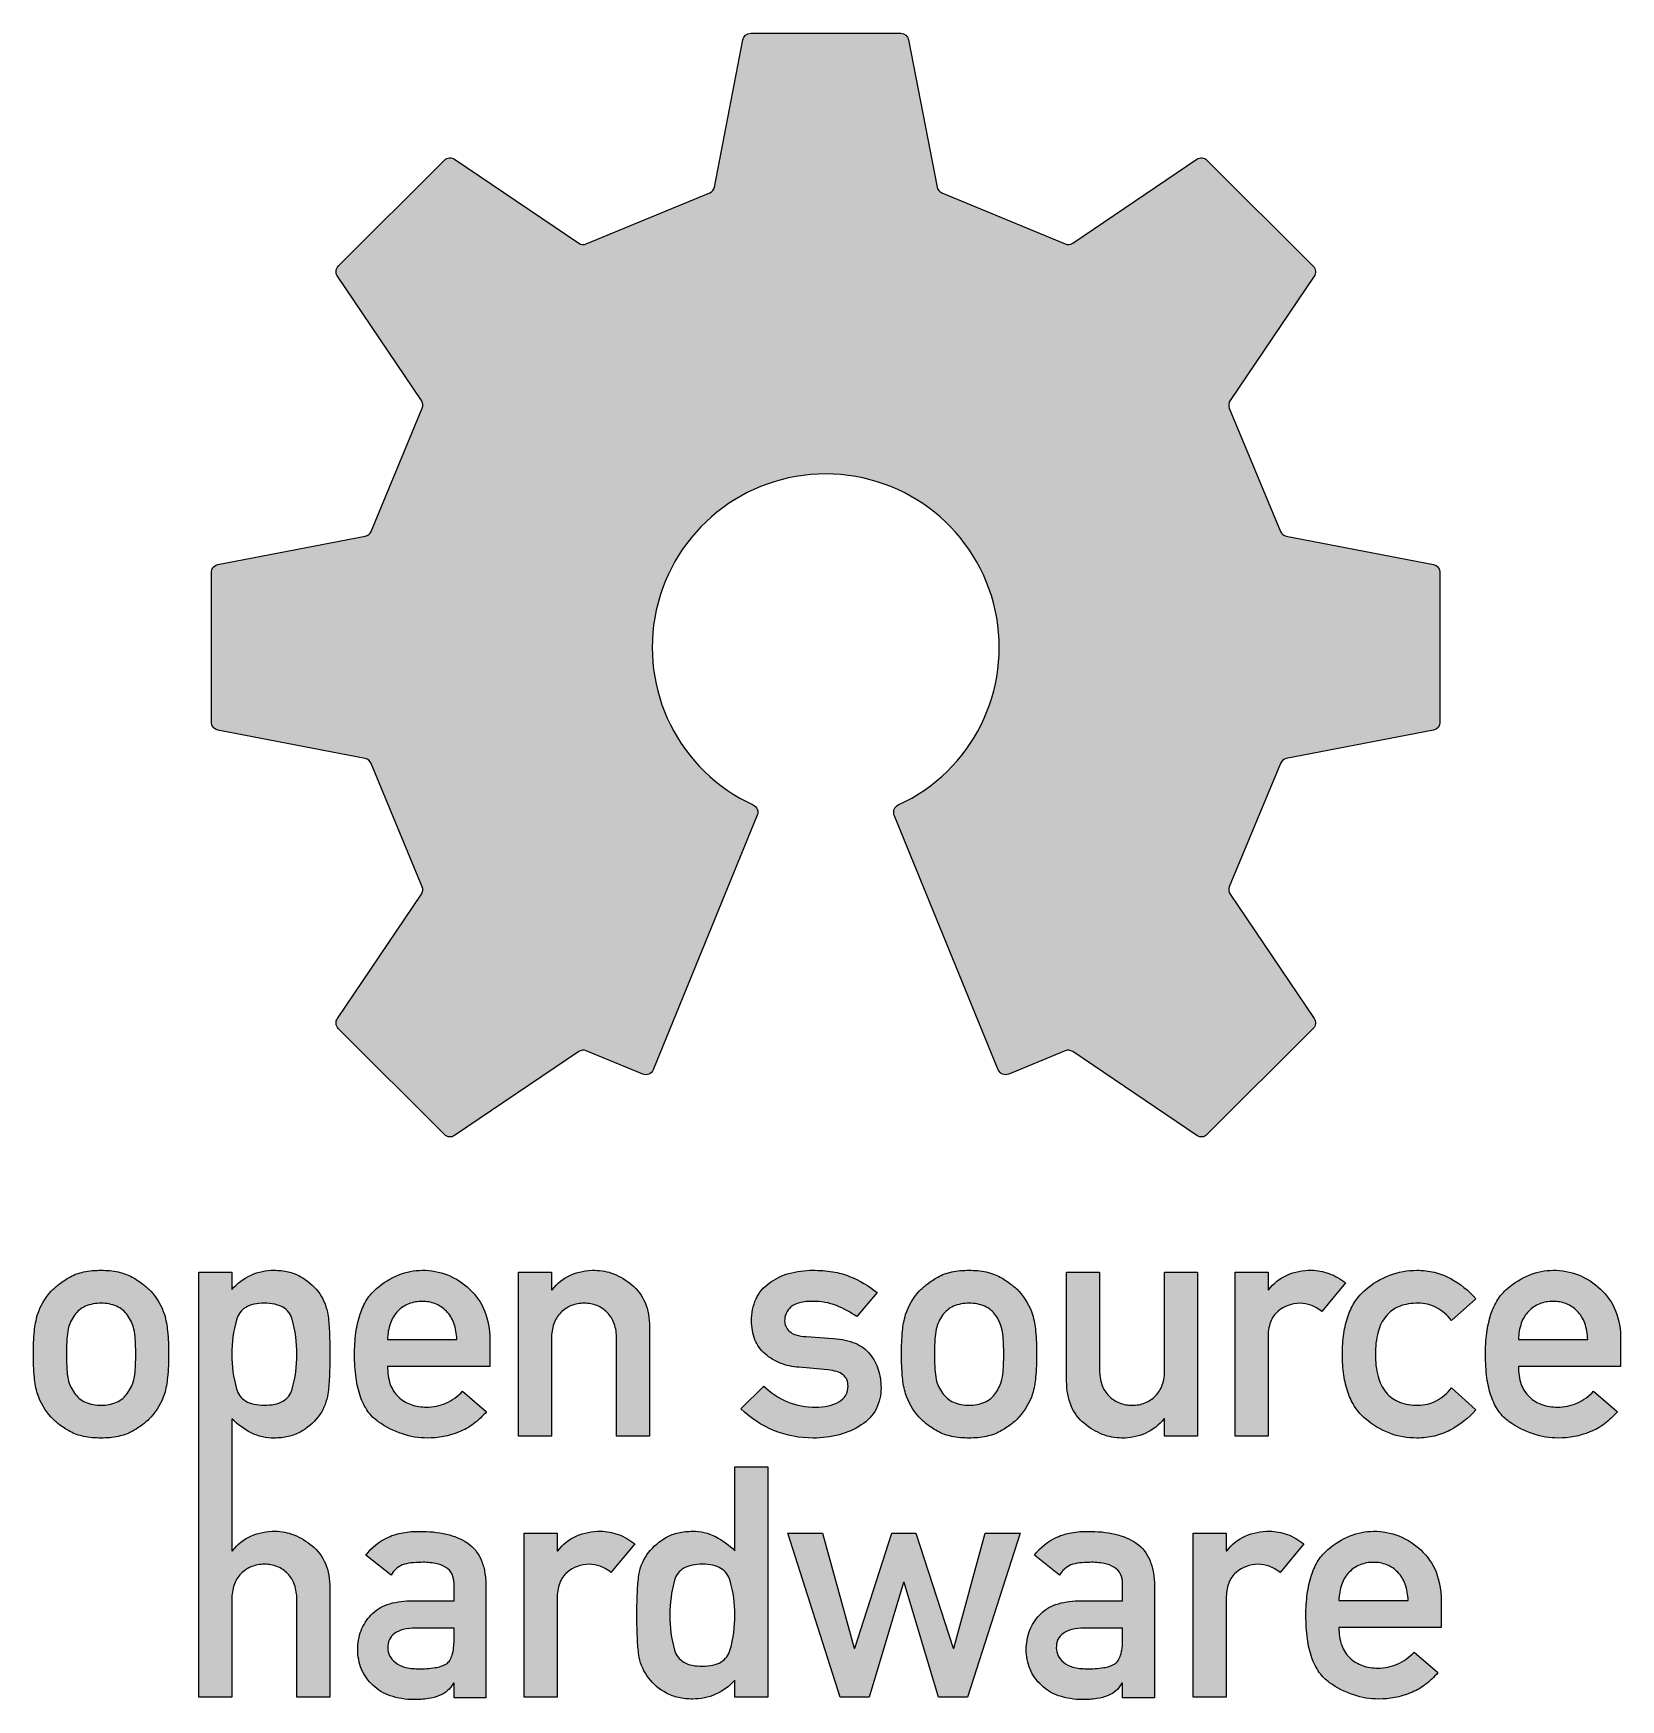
# Model space of a CAD drawing. Header units: inches. Extents: x 0 to 0.324, y 0 to 0.34.
import ezdxf

# ---------------------------------------------------------------- set-up
doc = ezdxf.new("R2010")
doc.units = ezdxf.units.IN
doc.header["$MEASUREMENT"] = 0
for name, color, linetype, true_color in [('ALTE_DIN_1451_MITTELSCHRIFT_BY_PETER_WIEGEL', 7, 'Continuous', 0xffffff), ('COLOR', 134, 'Continuous', 0x009999), ('GEAR', 7, 'Continuous', 0xffffff)]:
    doc.layers.add(name, color=color, linetype=linetype, true_color=true_color)

msp = doc.modelspace()

# ---------------------------------------------------------------- hatches: boundary and pattern name
at = {"layer": 'COLOR'}
h = msp.add_hatch(color=256, dxfattribs=at)
edge = h.paths.add_edge_path(flags=0)
edge.add_arc((0.1615749726271294, 0.2149486911054655), 0.0354508854760128, 294.7150320400102, 605.2849679599899)
edge.add_arc((0.1460754346951259, 0.181273553780281), 0.00162, -22.210405302406002, 65.28496795998922, ccw=False)
edge.add_line((0.1475752338558936, 0.180661179321832), (0.1263219951936145, 0.1286087315596984))
edge.add_arc((0.1248221960328469, 0.1292211060181473), 0.00162, 247.5000000000004, 337.7895946975951, ccw=False)
edge.add_line((0.1242022488724155, 0.1277244211754791), (0.1126581714815161, 0.1325061345958742))
edge.add_arc((0.1120382243210845, 0.131009449753206), 0.00162, 67.49999999999974, 124.0803113827822)
edge.add_line((0.1111304501702341, 0.1323512195140248), (0.0857421861934547, 0.1151747929421336))
edge.add_arc((0.0848344120426042, 0.1165165627029523), 0.00162, 224.9999999999995, 304.0803113827821, ccw=False)
edge.add_line((0.083688899057082, 0.1153710497174301), (0.061997331239094, 0.1370626175354182))
edge.add_arc((0.0631428442246162, 0.1382081305209404), 0.00162, 145.9196886172185, 225.0000000000006, ccw=False)
edge.add_line((0.0618010744637974, 0.1391159046717909), (0.0789775010356885, 0.1645041686485703))
edge.add_arc((0.0776357312748698, 0.1654119427994207), 0.00162, 325.9196886172173, 382.4999999999997)
edge.add_line((0.079132416117538, 0.1660318899598521), (0.0686898800568251, 0.1912424021431954))
edge.add_arc((0.0671931952141568, 0.190622454982764), 0.00162, 22.50000000000027, 79.08031138278271)
edge.add_line((0.0675000764529706, 0.1922131227372823), (0.0374022951268987, 0.19801976865228))
edge.add_arc((0.0377091763657125, 0.1996104364067983), 0.00162, 179.9999999999998, 259.0803113827822, ccw=False)
edge.add_line((0.0360891763657125, 0.1996104364067983), (0.0360891763657125, 0.2302869458041327))
edge.add_arc((0.0377091763657125, 0.2302869458041327), 0.00162, 100.91968861721739, 179.9999999999999, ccw=False)
edge.add_line((0.0374022951268987, 0.2318776135586509), (0.0675000764529706, 0.2376842594736488))
edge.add_arc((0.0671931952141568, 0.239274927228167), 0.00162, 280.9196886172176, 337.4999999999999)
edge.add_line((0.0686898800568251, 0.2386549800677356), (0.079132416117538, 0.263865492251079))
edge.add_arc((0.0776357312748698, 0.2644854394115104), 0.00162, 337.4999999999997, 394.0803113827823)
edge.add_line((0.0789775010356886, 0.2653932135623608), (0.0618010744637974, 0.2907814775391403))
edge.add_arc((0.0631428442246162, 0.2916892516899908), 0.00162, 134.9999999999996, 214.0803113827822, ccw=False)
edge.add_line((0.061997331239094, 0.292834764675513), (0.0836888990570821, 0.314526332493501))
edge.add_arc((0.0848344120426042, 0.3133808195079787), 0.00162, 55.91968861721779, 134.9999999999993, ccw=False)
edge.add_line((0.0857421861934547, 0.3147225892687975), (0.1111304501702341, 0.2975461626969064))
edge.add_arc((0.1120382243210845, 0.2988879324577253), 0.00162, 235.9196886172177, 292.5000000000002)
edge.add_line((0.112658171481516, 0.297391247615057), (0.1378686836648593, 0.3078337836757699))
edge.add_arc((0.1372487365044279, 0.3093304685184381), 0.00162, 292.4999999999989, 349.0803113827813)
edge.add_line((0.1388394042589461, 0.3090235872796243), (0.1446460501739438, 0.3391213686056963))
edge.add_arc((0.1462367179284621, 0.3388144873668825), 0.00162, 90, 169.0803113827821, ccw=False)
edge.add_line((0.1462367179284621, 0.3404344873668825), (0.1769132273257966, 0.3404344873668825))
edge.add_arc((0.1769132273257966, 0.3388144873668825), 0.00162, 10.919688617217275, 89.9999999999996, ccw=False)
edge.add_line((0.1785038950803148, 0.3391213686056962), (0.1843105409953126, 0.3090235872796244))
edge.add_arc((0.1859012087498309, 0.3093304685184382), 0.00162, 190.9196886172171, 247.4999999999996)
edge.add_line((0.1852812615893994, 0.3078337836757699), (0.2104917737727427, 0.2973912476150569))
edge.add_arc((0.2111117209331742, 0.2988879324577253), 0.00162, 247.4999999999997, 304.0803113827823)
edge.add_line((0.2120194950840246, 0.2975461626969065), (0.237407759060804, 0.3147225892687977))
edge.add_arc((0.2383155332116546, 0.3133808195079787), 0.00162, 45.00000000000068, 124.0803113827823, ccw=False)
edge.add_line((0.2394610461971768, 0.314526332493501), (0.2611526140151648, 0.2928347646755129))
edge.add_arc((0.2600071010296426, 0.2916892516899908), 0.00162, -34.08031138278301, 44.999999999999886, ccw=False)
edge.add_line((0.2613488707904614, 0.2907814775391404), (0.2441724442185702, 0.2653932135623608))
edge.add_arc((0.245514213979389, 0.2644854394115104), 0.00162, 145.9196886172177, 202.5)
edge.add_line((0.2440175291367208, 0.263865492251079), (0.2544600651974337, 0.2386549800677357))
edge.add_arc((0.255956750040102, 0.239274927228167), 0.00162, 202.5, 259.0803113827824)
edge.add_line((0.2556498688012882, 0.2376842594736488), (0.2857476501273601, 0.2318776135586511))
edge.add_arc((0.2854407688885462, 0.2302869458041328), 0.00162, 0, 79.08031138278261, ccw=False)
edge.add_line((0.2870607688885463, 0.2302869458041328), (0.2870607688885463, 0.1996104364067983))
edge.add_arc((0.2854407688885462, 0.1996104364067983), 0.00162, 280.91968861721745, 360, ccw=False)
edge.add_line((0.28574765012736, 0.1980197686522801), (0.2556498688012881, 0.1922131227372822))
edge.add_arc((0.255956750040102, 0.190622454982764), 0.00162, 100.9196886172183, 157.5000000000007)
edge.add_line((0.2544600651974337, 0.1912424021431955), (0.2440175291367207, 0.1660318899598522))
edge.add_arc((0.245514213979389, 0.1654119427994207), 0.00162, 157.4999999999999, 214.0803113827822)
edge.add_line((0.2441724442185702, 0.1645041686485703), (0.2613488707904615, 0.1391159046717909))
edge.add_arc((0.2600071010296426, 0.1382081305209404), 0.00162, -44.999999999999375, 34.08031138278221, ccw=False)
edge.add_line((0.2611526140151648, 0.1370626175354182), (0.2394610461971768, 0.1153710497174302))
edge.add_arc((0.2383155332116546, 0.1165165627029524), 0.00162, 235.91968861721818, 315.0000000000003, ccw=False)
edge.add_line((0.2374077590608041, 0.1151747929421336), (0.2120194950840247, 0.1323512195140247))
edge.add_arc((0.2111117209331743, 0.131009449753206), 0.00162, 55.91968861721773, 112.5000000000002)
edge.add_line((0.2104917737727428, 0.1325061345958742), (0.1989476963818433, 0.1277244211754789))
edge.add_arc((0.1983277492214118, 0.1292211060181473), 0.00162, 202.2104053024051, 292.4999999999998, ccw=False)
edge.add_line((0.1968279500606442, 0.1286087315596983), (0.1755747113983652, 0.180661179321832))
edge.add_arc((0.1770745105591328, 0.181273553780281), 0.00162, 114.71503204001041, 202.2104053024057, ccw=False)
h = msp.add_hatch(color=256, dxfattribs=at)
edge = h.paths.add_edge_path(flags=0)
edge.add_line((0.2366549450613529, 0.0004242694591587), (0.2366549450613529, 0.0339354334764656))
edge.add_line((0.2366549450613529, 0.0339354334764656), (0.2433944897770775, 0.0339354334764656))
edge.add_line((0.2433944897770775, 0.0339354334764656), (0.2433944897770775, 0.0303565438638517))
edge.add_line((0.2433944897770775, 0.0303565438638517), (0.2435184331476035, 0.0303565438638517))
edge.add_arc((0.2514720291202048, 0.024176598209285), 0.0100723094267788, 114.64806858984701, 142.1527861182126, ccw=False)
edge.add_arc((0.2520278492114063, 0.0224417285493999), 0.0118829163181797, 88.97185090789628, 113.59524740119119, ccw=False)
edge.add_arc((0.2522437462068278, 0.0240323181800044), 0.0102904138882129, 69.57777429425369, 90.0148908197765, ccw=False)
edge.add_arc((0.251324639787164, 0.0217886748061184), 0.0127139878721026, 51.47642657946682, 69.22423369734412, ccw=False)
edge.add_line((0.2592433764529847, 0.0317354882269764), (0.2543788470465782, 0.0259256179448936))
edge.add_arc((0.2490192934305325, 0.0189692300018639), 0.0087815800501502, 52.38752271984347, 69.02509221988815)
edge.add_arc((0.2498957222739824, 0.0211767149427018), 0.0064067053266032, 69.27697575717903, 89.81073304107636)
edge.add_arc((0.2499140254699017, 0.0206774066645713), 0.0069059792420923, 89.97626990325634, 130.6386730184287)
edge.add_arc((0.2486674520304969, 0.0220304289109113), 0.0050677997708942, 129.9067749785273, 160.2023198994839)
edge.add_arc((0.2523980090095169, 0.020767875606371), 0.0090058042363123, 160.6833606816142, 181.2907110627668)
edge.add_line((0.2433944897770775, 0.0205650175922937), (0.2433944897770775, 0.0004242694591587))
edge.add_line((0.2433944897770775, 0.0004242694591587), (0.2366549450613529, 0.0004242694591587))
h.paths.add_polyline_path([(0.1846133558054922, 0.0004242694591587), (0.1775951863928253, 0.0238650841985722), (0.1774702514753351, 0.0238650841985722), (0.1704679468140953, 0.0004242694591587), (0.1645186650288447, 0.0004242694591587), (0.1538129324562868, 0.0339354334764656), (0.1609401720350166, 0.0339354334764656), (0.167369362550944, 0.010463732049117), (0.16749330592147, 0.010463732049117), (0.1750845894794495, 0.0339354334764656), (0.1799957215931737, 0.0339354334764656), (0.1875721319466902, 0.010463732049117), (0.1877119400686436, 0.010463732049117), (0.1941252658331437, 0.0339354334764656), (0.2012673786163368, 0.0339354334764656), (0.1905467728393155, 0.0004242694591587)], flags=0)
edge = h.paths.add_edge_path(flags=0)
edge.add_line((0.0929259735379922, 0.0679654166751097), (0.0720569837369943, 0.0679654166751097))
edge.add_arc((0.0826757086469038, 0.0677596877852781), 0.0106207176352846, 178.8900811809753, 198.7494095035168)
edge.add_arc((0.0786788046098758, 0.0664534706413093), 0.0064162367697274, 199.1764637355478, 227.0059933886927)
edge.add_arc((0.0793898979728902, 0.0672606829407979), 0.0074916236140549, 227.2380659604983, 250.2612675662455)
edge.add_arc((0.0799200034674318, 0.06899356143104), 0.0093021160386636, 250.7927732768238, 270.7136477376723)
edge.add_arc((0.0800935241585875, 0.0693258396013012), 0.0096338452155229, 269.6570672984212, 293.6583567627997)
edge.add_arc((0.0793705185477353, 0.0706375098292151), 0.0111262345832944, 294.3581567480795, 316.1548876711476)
edge.add_line((0.0873949262622448, 0.062930242036163), (0.0922752212653822, 0.0587625916671415))
edge.add_arc((0.0799439255892395, 0.0692058272511813), 0.0161592704821787, 306.80972902857195, 319.73911242073626, ccw=False)
edge.add_arc((0.0817940117426931, 0.066778300206188), 0.0131072508830139, 291.82453165106034, 306.69276251925027, ccw=False)
edge.add_arc((0.0802100522521857, 0.0708079267910319), 0.0174369441355805, 269.83489763282716, 291.73369810229826, ccw=False)
edge.add_arc((0.0801711872940752, 0.0693151880428154), 0.0159441370554063, 251.3785981458808, 269.9591022862297, ccw=False)
edge.add_arc((0.0814320828589961, 0.0727761864818638), 0.0196267753793947, 234.9445172706353, 251.1166111735934, ccw=False)
edge.add_arc((0.0750643939361054, 0.0637602781410372), 0.0085890488192816, 215.1423803210145, 235.1720207914061, ccw=False)
edge.add_arc((0.0778702703637361, 0.0656797455884117), 0.0119884332964193, 198.8960218954471, 214.9249412625554, ccw=False)
edge.add_arc((0.0853287389162425, 0.0682585516194299), 0.019880114672698, 187.5321012061832, 198.9663174299785, ccw=False)
edge.add_arc((0.0993362138874445, 0.0701844162858615), 0.0340192513150255, 179.6666982471717, 187.6552588706823, ccw=False)
edge.add_arc((0.0992018750140333, 0.0705539621036209), 0.0338847716028339, 172.6311544468054, 180.2902438218851, ccw=False)
edge.add_arc((0.0863612667764849, 0.0722476432158173), 0.0209330136616457, 162.1581227733088, 172.7209407833292, ccw=False)
edge.add_arc((0.0791376019756943, 0.0745842027688044), 0.0133408692561096, 147.9360262608481, 162.2050109934416, ccw=False)
edge.add_arc((0.0760662609938779, 0.076481182158195), 0.0097310285994933, 130.1850480793024, 147.8014063965254, ccw=False)
edge.add_arc((0.080851562441498, 0.0710152546336288), 0.0169950471268649, 112.45689713805609, 130.6194969927283, ccw=False)
edge.add_arc((0.0791538220425358, 0.0749026784749513), 0.0127541776266678, 90.07456369798467, 112.0793356176909, ccw=False)
edge.add_arc((0.0792394155326026, 0.0737563304628992), 0.0139008904710173, 68.61542928143649, 90.42121019996318, ccw=False)
edge.add_arc((0.0789172409656024, 0.0733493661025685), 0.0143981083960179, 46.713062490568404, 68.01212436327643, ccw=False)
edge.add_arc((0.0804910228089963, 0.0747824800636411), 0.0122769176276936, 21.777076137336508, 47.47372113088619, ccw=False)
edge.add_arc((0.0773858351167852, 0.0737574318916394), 0.0155420790437065, -0.9054367625017221, 21.03932092141042, ccw=False)
edge.add_line((0.0929259735379922, 0.0735118329288023), (0.0929259735379922, 0.0679654166751097))
edge = h.paths.add_edge_path(flags=0)
edge.add_arc((0.0453669391929054, 0.0708604708153672), 0.0456619093153046, 174.4750570098726, 180.3862384375778, ccw=False)
edge.add_arc((0.0168396925310552, 0.0737623675526608), 0.0169883896235372, 163.5054655239525, 174.9534337832379, ccw=False)
edge.add_arc((0.0128476024638092, 0.0746295240607625), 0.0129179104435396, 137.448283953217, 162.1659513896117, ccw=False)
edge.add_arc((0.012259347698023, 0.075135883263798), 0.0121421595899694, 126.86080163693461, 137.331295600324, ccw=False)
edge.add_arc((0.0167150299309481, 0.0692404388002268), 0.0195319408000472, 119.3202429807676, 126.94426470439481, ccw=False)
edge.add_arc((0.0119629315413503, 0.0775753044269679), 0.0099379369491617, 101.60174921412778, 118.96375512412209, ccw=False)
edge.add_arc((0.0133636087434122, 0.0708544452587116), 0.0168031825690356, 89.44704088259579, 101.6714552275601, ccw=False)
edge.add_arc((0.0136792074839384, 0.0711813094636756), 0.0164762502795574, 78.21407032400839, 90.53357250614363, ccw=False)
edge.add_arc((0.0149966260200325, 0.0774598370122008), 0.0100610016932138, 61.12804490505232, 78.2551834339377, ccw=False)
edge.add_arc((0.0102029038780663, 0.0689777735460105), 0.0198036840185703, 53.2752318374433, 60.832155721283584, ccw=False)
edge.add_arc((0.0146934151027275, 0.0749671673689025), 0.0123178958972938, 42.983330832039826, 53.357721002757216, ccw=False)
edge.add_arc((0.0142558120325561, 0.0746884825392622), 0.0128283765440105, 17.686141677455907, 42.56135257236991, ccw=False)
edge.add_arc((0.0100424347216146, 0.073764401859871), 0.0171280094130512, 4.998492406984383, 16.349193927601675, ccw=False)
edge.add_arc((-0.0187659972551127, 0.0708608848313362), 0.0460814514926133, -0.383236712715302, 5.473970437859521, ccw=False)
edge.add_arc((-0.0202231019956534, 0.0702328228131042), 0.0475386013487395, -5.389939656958802, 0.3854860754477727, ccw=False)
edge.add_arc((0.0099881605202535, 0.0672307184708924), 0.0171795840017723, 343.70759582464166, 355.1136037957332, ccw=False)
edge.add_arc((0.014255812032556, 0.0663084617151872), 0.0128283765440105, 317.43864742763014, 342.3138583225442, ccw=False)
edge.add_arc((0.0150514879675966, 0.0655320791037153), 0.0117172379026262, 306.6447783314979, 317.60328270734317, ccw=False)
edge.add_arc((0.0110469501429903, 0.070877193496032), 0.0183960282014447, 298.6058176582734, 306.7158003820973, ccw=False)
edge.add_arc((0.0150145315140872, 0.0637122516342536), 0.0102062136946626, 281.4727987628384, 298.3091937692526, ccw=False)
edge.add_arc((0.0136796639102723, 0.0702100073499387), 0.016839655489053, 269.4763894590802, 281.52647158558636, ccw=False)
edge.add_arc((0.0133631608670122, 0.0705443631409738), 0.0171740779527177, 258.5855570965439, 270.5425111869422, ccw=False)
edge.add_arc((0.0119453082059544, 0.0635948608678363), 0.0100814387244031, 241.60059194410331, 258.6678061490352, ccw=False)
edge.add_arc((0.0158820237743435, 0.0706380555654727), 0.0181497233169517, 233.0645870039057, 241.24356463341678, ccw=False)
edge.add_arc((0.0119086707310825, 0.065376888755571), 0.0115567662430537, 222.082039521806, 233.1361949392416, ccw=False)
edge.add_arc((0.0128476024638093, 0.066367420193687), 0.0129179104435397, 197.8340486103884, 222.551716046783, ccw=False)
edge.add_arc((0.0168933467596091, 0.0672327134527397), 0.0170393152898757, 184.9334535122507, 196.4373026701942, ccw=False)
edge.add_arc((0.0468106724736176, 0.0702332407826678), 0.0471056880852723, 179.611479553325, 185.4401339395637, ccw=False)
edge = h.paths.add_edge_path(flags=0)
edge.add_arc((0.2227017320432254, 0.0708594145601656), 0.045661956741071, 174.4737312091891, 180.3849126368942, ccw=False)
edge.add_arc((0.1941742077482251, 0.0737656814123075), 0.0169877675531716, 163.5165005233849, 174.9644687826703, ccw=False)
edge.add_arc((0.1901819441602604, 0.0746288000103998), 0.0129182832319751, 137.445442421526, 162.1631098579207, ccw=False)
edge.add_arc((0.1895937439295572, 0.0751370195220728), 0.0121413129534589, 126.86441130781549, 137.3349052712049, ccw=False)
edge.add_arc((0.1940496343873448, 0.0692357511966384), 0.0195358751244881, 119.31271200767651, 126.93673373130369, ccw=False)
edge.add_arc((0.1892978979123889, 0.0775749797175408), 0.0099382450547459, 101.60109275578509, 118.9630986657794, ccw=False)
edge.add_arc((0.1906982280730133, 0.0708581490457007), 0.0167994751307164, 89.44827160635703, 101.67268595132128, ccw=False)
edge.add_arc((0.1910135293494502, 0.0711803907185544), 0.0164771699084635, 78.21438534711348, 90.53388752924889, ccw=False)
edge.add_arc((0.1923310470402407, 0.0774598370122008), 0.0100610016932138, 61.12804490505232, 78.2551834339377, ccw=False)
edge.add_arc((0.1875373248982745, 0.0689777735460108), 0.0198036840185701, 53.275231837443016, 60.83215572128307, ccw=False)
edge.add_arc((0.1920279352776322, 0.0749660751378388), 0.0123187131231971, 42.98673276002518, 53.361122930742624, ccw=False)
edge.add_arc((0.1915904809395054, 0.0746882577521254), 0.012828492070553, 17.68703091976778, 42.5622418146819, ccw=False)
edge.add_arc((0.1873772523606085, 0.0737634041148314), 0.0171281951520585, 5.001788386435578, 16.35248990705321, ccw=False)
edge.add_arc((0.1585689691159259, 0.0708599157351338), 0.0460814945970625, -0.3820313941708946, 5.475175756403928, ccw=False)
edge.add_arc((0.1571118643753853, 0.0702338056557054), 0.0475386443226156, -5.391124599661509, 0.38430113274512223, ccw=False)
edge.add_arc((0.1873229781592475, 0.0672317113461099), 0.0171797673975601, 343.7043247161804, 355.1103326872719, ccw=False)
edge.add_arc((0.1915904809395054, 0.0663086865023241), 0.012828492070553, 317.43775818531805, 342.31296908023216, ccw=False)
edge.add_arc((0.1923860081425013, 0.0655331127879289), 0.01171800812047, 306.64137269429284, 317.5998770701381, ccw=False)
edge.add_arc((0.1883813711631985, 0.0708771934960318), 0.0183960282014446, 298.6058176582738, 306.7158003820977, ccw=False)
edge.add_arc((0.1923489525342955, 0.0637122516342536), 0.0102062136946626, 281.47279876283847, 298.30919376925266, ccw=False)
edge.add_arc((0.1910139857757842, 0.0702109467940847), 0.0168405958003485, 269.4760813338545, 281.5261634603607, ccw=False)
edge.add_arc((0.1906977801966133, 0.070540575880499), 0.0171702871104326, 258.5843533331346, 270.5413074235329, ccw=False)
edge.add_arc((0.189280274576993, 0.0635951912717934), 0.0100817529457718, 241.6012371723977, 258.6684513773296, ccw=False)
edge.add_arc((0.1932166282307402, 0.0706424241333027), 0.018153403015158, 233.0720844945011, 241.2510621240122, ccw=False)
edge.add_arc((0.1892430669626166, 0.0653758128365408), 0.0115559679207698, 222.0784262658151, 233.1325816832508, ccw=False)
edge.add_arc((0.1901819441602604, 0.0663681442440497), 0.0129182832319751, 197.8368901420794, 222.554557578474, ccw=False)
edge.add_arc((0.1942278619767789, 0.0672294157983108), 0.0170387010696855, 184.9225016804118, 196.4263508383552, ccw=False)
edge.add_arc((0.2241454653239376, 0.0702343120196062), 0.0471057353673298, 179.6127829430648, 185.4414373293035, ccw=False)
edge = h.paths.add_edge_path(flags=0)
edge.add_line((0.0856332936523813, 0.0003003260886326), (0.0856332936523813, 0.0032594691022073))
edge.add_line((0.0856332936523813, 0.0032594691022073), (0.0854934855304278, 0.0032594691022073))
edge.add_arc((0.0806952439198628, 0.0057989079865243), 0.0054288002726698, 291.55088191851127, 332.1102532500363, ccw=False)
edge.add_arc((0.078900399142912, 0.0101288304832711), 0.0101156284181663, 278.4168826237499, 291.9976204198261, ccw=False)
edge.add_arc((0.0775917285844515, 0.0185715174399872), 0.0186590298781129, 269.5741017551701, 278.5973800000111, ccw=False)
edge.add_arc((0.0775341963940763, 0.0155881275971537), 0.0156753346751506, 251.5932336852091, 269.703327292552, ccw=False)
edge.add_arc((0.0755334465473724, 0.0094557027849121), 0.0092249717910876, 225.5340063814879, 251.3572655259856, ccw=False)
edge.add_arc((0.0753601902934195, 0.009834743340849), 0.0093821910902031, 203.3639552279847, 227.9112342487806, ccw=False)
edge.add_arc((0.0761292687645978, 0.0100060787547659), 0.0101572290293641, 179.2540981117519, 202.5307265267941, ccw=False)
edge.add_arc((0.0767540428456643, 0.0102559953050927), 0.0107817847378893, 159.6807097211798, 180.6254266182511, ccw=False)
edge.add_arc((0.0756142541281199, 0.0105709795729677), 0.0096040688812283, 136.4537117583546, 159.081675989355, ccw=False)
edge.add_arc((0.0747727953625529, 0.0113619721526034), 0.0084492200975099, 109.4391170379194, 136.4103851461624, ccw=False)
edge.add_arc((0.0764644985764578, 0.0062848775027236), 0.0138002286187716, 89.62554210627383, 109.04712703313481, ccw=False)
edge.add_line((0.076554689648089, 0.0200848113975276), (0.0856332936523813, 0.0200848113975276))
edge.add_line((0.0856332936523813, 0.0200848113975276), (0.0856332936523813, 0.0236326655901617))
edge.add_arc((0.0814054393731878, 0.0237633362858346), 0.0042298731230148, 358.2297174179338, 385.3896921933346)
edge.add_arc((0.0821290861226366, 0.0240067032067955), 0.0034729498167026, 26.8815721087688, 57.88402116314072)
edge.add_arc((0.0808162999032555, 0.0218018327669423), 0.0060386408990918, 58.45607828950863, 79.8516948828347)
edge.add_arc((0.07937638252568, 0.0143295475278002), 0.0136481029868573, 79.42853341985838, 91.8308025030836)
edge.add_arc((0.0788524961501475, 0.0121010974648948), 0.0158698292798781, 89.68280851502732, 97.39280336183204)
edge.add_arc((0.0779914610301664, 0.0185844273199613), 0.0093296236285837, 97.27206061276873, 108.2654646593935)
edge.add_arc((0.0769562497135336, 0.0230695870738807), 0.0047647800489853, 113.3549111435556, 151.3732050652896)
edge.add_line((0.0727739210735624, 0.0253524046448848), (0.067614902218786, 0.0294115004522647))
edge.add_arc((0.0769442356905192, 0.0225543175733291), 0.0115783168060806, 113.97526209572021, 143.6836240194816, ccw=False)
edge.add_arc((0.0774783695661103, 0.0211938528625589), 0.013038603930997, 100.02709006814882, 113.6906635035105, ccw=False)
edge.add_arc((0.0782209545267118, 0.0169059988233831), 0.0173902643537288, 88.70121610906563, 99.97657524478478, ccw=False)
edge.add_arc((0.0790981423446999, 0.0118883738608046), 0.0224086279284346, 77.0415079809627, 91.23510651453643, ccw=False)
edge.add_arc((0.0810627733649611, 0.0204508754710409), 0.0136236316801714, 57.22710397947969, 77.01836946097421, ccw=False)
edge.add_arc((0.0838647851389517, 0.0254330844591921), 0.0079250550322544, 22.474321756305528, 54.76154401825852, ccw=False)
edge.add_arc((0.0808395846989726, 0.0241039272147011), 0.0112288197740576, 10.11373275059708, 22.84052326646332, ccw=False)
edge.add_arc((0.0754646498588367, 0.0231289776731674), 0.0166914455224125, 0.39952747427122404, 10.168472809682726, ccw=False)
edge.add_line((0.0921556895829442, 0.0232453673459419), (0.0921556895829442, 0.0003003260886326))
edge.add_line((0.0921556895829442, 0.0003003260886326), (0.0856332936523813, 0.0003003260886326))
edge = h.paths.add_edge_path(flags=0)
edge.add_line((0.2894030998419179, 0.0636118314193599), (0.2943766994143872, 0.0591499196577703))
edge.add_arc((0.2804568735545162, 0.0712956304735975), 0.0184737609379043, 298.08937778066934, 318.8937533386074, ccw=False)
edge.add_arc((0.2829028957565663, 0.0666361889518144), 0.0132114790918634, 283.2753069078591, 298.2453942190331, ccw=False)
edge.add_arc((0.2824018296630078, 0.0689285222202076), 0.0155576645881894, 269.7113587308129, 283.132735947777, ccw=False)
edge.add_arc((0.2822515852346156, 0.0689538523311742), 0.0155829630148795, 249.4893909750886, 270.26425148918446, ccw=False)
edge.add_arc((0.2828896581339583, 0.0702466948037717), 0.0170180318944679, 229.4188171622997, 249.0024272547897, ccw=False)
edge.add_arc((0.2788764532047781, 0.0656839504489031), 0.0109422975209397, 213.6202384249847, 229.8366176822295, ccw=False)
edge.add_arc((0.2809436668608323, 0.0670070295141161), 0.0133963579340878, 199.2721746929105, 213.4370781583191, ccw=False)
edge.add_arc((0.2863508721664877, 0.0688960409842661), 0.0191240304036892, 188.0978599742024, 199.2676005358129, ccw=False)
edge.add_arc((0.2962277354536377, 0.0703276063996888), 0.0291040786969969, 179.7093983715326, 188.1490334612852, ccw=False)
edge.add_arc((0.2962779301157664, 0.0706217812230164), 0.0291542674016836, 171.8580782949241, 180.2880317542128, ccw=False)
edge.add_arc((0.2864589891316212, 0.0720432213784144), 0.0192329932140106, 160.7799192979966, 171.9072305613775, ccw=False)
edge.add_arc((0.2810719859774025, 0.073919982491188), 0.0135284307342335, 146.7023398583892, 160.7746840721967, ccw=False)
edge.add_arc((0.2790035038809746, 0.0752368780444818), 0.011076625932696, 130.4374786747797, 146.5219542182976, ccw=False)
edge.add_arc((0.2829331468123222, 0.0708247547327964), 0.0169840832232065, 111.19880961082379, 130.8730852895586, ccw=False)
edge.add_arc((0.2822526498752508, 0.0722088525143003), 0.015448155049975, 89.73739120562601, 110.70198909819811, ccw=False)
edge.add_arc((0.2824017949197116, 0.0722395835849105), 0.0154174607524644, 76.74553793239659, 90.29113702972711, ccw=False)
edge.add_arc((0.2828919528005762, 0.0744691541047952), 0.0131349455523844, 61.52081541805478, 76.59684868684582, ccw=False)
edge.add_arc((0.2802831872069789, 0.0695442731722583), 0.0187079127331057, 41.11903254854718, 61.690172897349214, ccw=False)
edge.add_line((0.2943766994143873, 0.0818470741740274), (0.2894030998419179, 0.0774160491003729))
edge.add_arc((0.2816058536589643, 0.0713022452501298), 0.0099083624054045, 38.09991756932945, 61.89365729008421)
edge.add_arc((0.2826459996883047, 0.0729643311492965), 0.007953392450129, 62.86235997705578, 90.43069336376314)
edge.add_arc((0.2823756240389075, 0.0706637682455934), 0.0102558929674103, 88.82342857942588, 110.5846239463015)
edge.add_arc((0.2812185614818803, 0.0739793435320334), 0.0067456969769984, 111.2856747796175, 140.0935153841463)
edge.add_arc((0.2827602776880401, 0.0729005060908613), 0.0086219621983073, 141.1667921138195, 165.6070464431833)
edge.add_arc((0.2909789800268008, 0.0707488769582201), 0.0171175918031853, 165.4692479558523, 180.9160188407321)
edge.add_arc((0.2908309953693207, 0.0702029684887582), 0.0169696036276147, 179.0807356340039, 194.5942704130078)
edge.add_arc((0.2827064842482768, 0.0680674113271221), 0.0085691552772702, 194.4639012380217, 218.9679851089938)
edge.add_arc((0.2812071159975921, 0.0670181759983156), 0.0067447494527751, 220.048205569057, 248.815500781869)
edge.add_arc((0.2823752978907034, 0.070374247025352), 0.0102969124676742, 249.5030121794951, 271.1736988813254)
edge.add_arc((0.2826524042506262, 0.0680089281467776), 0.0079297094600509, 269.5217429418543, 297.3022800935417)
edge.add_arc((0.2816547795820737, 0.0695637510283399), 0.0097704561756794, 298.3186817521421, 322.4701114754345)
edge = h.paths.add_edge_path(flags=0)
edge.add_line((0.0988191163809486, 0.0537583830398871), (0.0988191163809486, 0.0872695470571939))
edge.add_line((0.0988191163809486, 0.0872695470571939), (0.1055586610966731, 0.0872695470571939))
edge.add_line((0.1055586610966731, 0.0872695470571939), (0.1055586610966731, 0.0836906574445801))
edge.add_line((0.1055586610966731, 0.0836906574445801), (0.1056826044671992, 0.0836906574445801))
edge.add_arc((0.1136362004398004, 0.0775107117900136), 0.0100723094267786, 114.64806858984781, 142.1527861182133, ccw=False)
edge.add_arc((0.1141920205310019, 0.0757758421301282), 0.0118829163181798, 88.97185090789623, 113.5952474011911, ccw=False)
edge.add_arc((0.1143859020010955, 0.0772644240781279), 0.0103924392209311, 68.2224513323809, 89.89336818774791, ccw=False)
edge.add_arc((0.1129806781022122, 0.0739766699568496), 0.0139671538351889, 50.0888352081534, 67.87308701615581, ccw=False)
edge.add_arc((0.1161015120074214, 0.0774848032627112), 0.0092750527759105, 22.560952487427187, 50.97217567001451, ccw=False)
edge.add_arc((0.1143681946836349, 0.0767704788498551), 0.0111497859419761, 10.018771476826714, 22.533426854035326, ccw=False)
edge.add_arc((0.1106036703246031, 0.076111583722072), 0.0149715341022851, -0.2846513823616874, 9.99554223197839, ccw=False)
edge.add_line((0.1255750196631483, 0.0760372038919447), (0.1255750196631482, 0.0537583830398871))
edge.add_line((0.1255750196631482, 0.0537583830398871), (0.1188354749474237, 0.0537583830398871))
edge.add_line((0.1188354749474237, 0.0537583830398871), (0.1188354749474237, 0.0737133152719294))
edge.add_arc((0.109875183888927, 0.0738608445565103), 0.0089615054953275, 359.0567224202151, 378.702301241006)
edge.add_arc((0.1126074425294327, 0.0747308879595298), 0.0060947587213515, 19.19113810958029, 44.61985242978929)
edge.add_arc((0.1124382835034307, 0.0746081170852672), 0.0063014758076424, 44.33406621362685, 67.76615177842723)
edge.add_arc((0.1123143033722012, 0.0740826200860555), 0.0068353303355594, 68.47095098174347, 90.65856994179528)
edge.add_arc((0.1121475046289853, 0.0738247134071378), 0.0070933342772043, 89.28728152168354, 111.1314823724688)
edge.add_arc((0.1119146816462353, 0.0746385073235639), 0.0062507932223732, 111.8300840650534, 135.6014548955274)
edge.add_arc((0.1117866935146642, 0.0747308879595299), 0.0060947587213514, 135.3801475702111, 160.8088618904202)
edge.add_arc((0.1145189521551699, 0.0738608445565103), 0.0089615054953276, 161.2976987589938, 180.9432775797846)
edge.add_line((0.1055586610966731, 0.0737133152719295), (0.1055586610966731, 0.0537583830398871))
edge.add_line((0.1055586610966731, 0.0537583830398871), (0.0988191163809486, 0.0537583830398871))
edge = h.paths.add_edge_path(flags=0)
edge.add_line((0.2222056262271867, 0.0003003260886326), (0.2222056262271867, 0.0032594691022073))
edge.add_line((0.2222056262271867, 0.0032594691022073), (0.2220658181052334, 0.0032594691022073))
edge.add_arc((0.2172675764946682, 0.0057989079865246), 0.00542880027267, 291.55088191850933, 332.11025325003436, ccw=False)
edge.add_arc((0.2154727317177174, 0.0101288304832709), 0.0101156284181661, 278.41688262375027, 291.9976204198264, ccw=False)
edge.add_arc((0.2141640611592569, 0.0185715174399868), 0.0186590298781125, 269.5741017551701, 278.59738000001124, ccw=False)
edge.add_arc((0.2141065289688817, 0.0155881275971538), 0.0156753346751507, 251.5932336852092, 269.7033272925521, ccw=False)
edge.add_arc((0.2121057791221779, 0.0094557027849119), 0.0092249717910875, 225.5340063814873, 251.35726552598481, ccw=False)
edge.add_arc((0.211932522868225, 0.0098347433408491), 0.0093821910902032, 203.3639552279853, 227.9112342487811, ccw=False)
edge.add_arc((0.2127016013394034, 0.0100060787547657), 0.0101572290293641, 179.2540981117513, 202.5307265267934, ccw=False)
edge.add_arc((0.2133263754204698, 0.010255995305093), 0.0107817847378892, 159.6807097211812, 180.6254266182524, ccw=False)
edge.add_arc((0.2121865867029253, 0.0105709795729677), 0.0096040688812282, 136.4537117583545, 159.0816759893551, ccw=False)
edge.add_arc((0.2113451279373583, 0.0113619721526034), 0.0084492200975099, 109.4391170379194, 136.4103851461624, ccw=False)
edge.add_arc((0.2130368311512633, 0.0062848775027234), 0.0138002286187718, 89.62554210627371, 109.04712703313459, ccw=False)
edge.add_line((0.2131270222228946, 0.0200848113975276), (0.2222056262271867, 0.0200848113975276))
edge.add_line((0.2222056262271867, 0.0200848113975276), (0.2222056262271867, 0.0236326655901617))
edge.add_arc((0.2179777719479914, 0.0237633362858346), 0.0042298731230166, 358.2297174179345, 385.389692193323)
edge.add_arc((0.2187014186974421, 0.0240067032067952), 0.0034729498167028, 26.88157210877295, 57.88402116314533)
edge.add_arc((0.217388632478061, 0.0218018327669425), 0.0060386408990916, 58.45607828950779, 79.8516948828338)
edge.add_arc((0.2159487151004854, 0.0143295475277995), 0.0136481029868579, 79.4285334198587, 91.8308025030833)
edge.add_arc((0.215424828724953, 0.0121010974648948), 0.0158698292798781, 89.68280851502732, 97.39280336183204)
edge.add_arc((0.2145637936049718, 0.0185844273199611), 0.009329623628584, 97.2720606127684, 108.2654646593931)
edge.add_arc((0.2135285822883391, 0.0230695870738807), 0.0047647800489853, 113.3549111435556, 151.3732050652896)
edge.add_line((0.2093462536483678, 0.0253524046448848), (0.2041872347935915, 0.0294115004522647))
edge.add_arc((0.2135165682653245, 0.0225543175733293), 0.0115783168060804, 113.9752620957207, 143.6836240194822, ccw=False)
edge.add_arc((0.2140507021409158, 0.0211938528625583), 0.0130386039309976, 100.02709006814808, 113.69066350350971, ccw=False)
edge.add_arc((0.2147932871015173, 0.0169059988233827), 0.0173902643537293, 88.70121610906602, 99.97657524478439, ccw=False)
edge.add_arc((0.2156704749195054, 0.0118883738608045), 0.0224086279284348, 77.04150798096282, 91.2351065145366, ccw=False)
edge.add_arc((0.2176351059397667, 0.0204508754710406), 0.0136236316801717, 57.22710397948009, 77.01836946097461, ccw=False)
edge.add_arc((0.2204371177137572, 0.0254330844591921), 0.0079250550322544, 22.474321756305073, 54.76154401825801, ccw=False)
edge.add_arc((0.2174119172737781, 0.0241039272147013), 0.0112288197740575, 10.113732750596228, 22.840523266462185, ccw=False)
edge.add_arc((0.2120369824336578, 0.0231289776731694), 0.0166914455223967, 0.3995274742645165, 10.168472809685397, ccw=False)
edge.add_line((0.2287280221577495, 0.0232453673459419), (0.2287280221577496, 0.0003003260886326))
edge.add_line((0.2287280221577496, 0.0003003260886326), (0.2222056262271867, 0.0003003260886326))
edge = h.paths.add_edge_path(flags=0)
edge.add_line((0.2872813485634275, 0.0146313030943814), (0.2664132511546973, 0.0146313030943814))
edge.add_arc((0.2770317777552141, 0.014424441406083), 0.0106205413668027, 178.8839503741906, 198.743278696732)
edge.add_arc((0.2730345762540968, 0.013118956837345), 0.0064160116614859, 199.1733788671003, 227.0029085202454)
edge.add_arc((0.2737455208850665, 0.013926325931911), 0.0074914112340853, 227.237080278683, 250.2602818844303)
edge.add_arc((0.2742754776475634, 0.0156588832365775), 0.0093015502341923, 250.7922058681756, 270.7130803290241)
edge.add_arc((0.2744488991840228, 0.0159917260205728), 0.0096338452155229, 269.6570672984213, 293.6583567627997)
edge.add_arc((0.273725992727867, 0.0173039112306448), 0.011126662833202, 294.3565978802366, 316.1533288033046)
edge.add_line((0.2817504995970729, 0.0095961284554347), (0.2866308937549067, 0.0054284780864132))
edge.add_arc((0.2742995485014157, 0.0158721512022946), 0.0161595910812179, 306.80865880256005, 319.73804219472436, ccw=False)
edge.add_arc((0.2761497338095657, 0.0134430467664289), 0.01310624802686, 291.8269877775697, 306.69521864575955, ccw=False)
edge.add_arc((0.274565675164362, 0.0174750945173424), 0.0174382261533139, 269.8340953001567, 291.7328957696279, ccw=False)
edge.add_arc((0.2745266118968587, 0.0159807713879551), 0.0159438340168176, 251.37841920729431, 269.95892334764324, ccw=False)
edge.add_arc((0.2757875074617793, 0.0194424218589173), 0.0196270895112832, 234.9449838986267, 251.1170778015853, ccw=False)
edge.add_arc((0.2694198681162412, 0.0104256030754008), 0.0085886445510295, 215.1396980996103, 235.1693385699882, ccw=False)
edge.add_arc((0.2722257941212159, 0.0123459841240388), 0.0119885942396215, 198.8975373019984, 214.9264566691068, ccw=False)
edge.add_arc((0.2796844609831152, 0.0149219620149082), 0.019879544511105, 187.52512016589, 198.9593363896854, ccw=False)
edge.add_arc((0.2936922829957084, 0.0168488826898002), 0.0340191604521056, 179.6643056967381, 187.6528663202596, ccw=False)
edge.add_arc((0.2935576466582041, 0.017225773700634), 0.0338844055225822, 172.6411767102442, 180.3002660853352, ccw=False)
edge.add_arc((0.2807170384207059, 0.0189092390785225), 0.0209339511289108, 162.1466117911728, 172.7094298011932, ccw=False)
edge.add_arc((0.2734934231972634, 0.0212528617937402), 0.0133396917174863, 147.9469096757701, 162.2158944083637, ccw=False)
edge.add_arc((0.2704216855966676, 0.0231473885255366), 0.0097308161638136, 130.1864866803745, 147.8028449975831, ccw=False)
edge.add_arc((0.2752072349310226, 0.0176792800333557), 0.0169966534207955, 112.45357402215129, 130.6161738768235, ccw=False)
edge.add_arc((0.273509643264105, 0.02156932988418), 0.0127534128317947, 90.07523636120021, 112.08000828090621, ccw=False)
edge.add_arc((0.2735951375994753, 0.0204219595005801), 0.0139011482101997, 68.61562581809909, 90.42140673662578, ccw=False)
edge.add_arc((0.2732727647230823, 0.0200165707891641), 0.0143969788449122, 46.710183453195725, 68.00924532590352, ccw=False)
edge.add_arc((0.2748463482570833, 0.0214481491161175), 0.0122770443105737, 21.777932333289414, 47.47457732683921, ccw=False)
edge.add_arc((0.2717412101422204, 0.0204233183109108), 0.0155420790437065, -0.9054367625009831, 21.039320921411218, ccw=False)
edge.add_line((0.2872813485634275, 0.0201777193480739), (0.2872813485634275, 0.0146313030943814))
edge = h.paths.add_edge_path(flags=0)
edge.add_line((0.0999782321840126, 0.0004242694591587), (0.0999782321840126, 0.0339354334764656))
edge.add_line((0.0999782321840126, 0.0339354334764656), (0.1067177768997371, 0.0339354334764656))
edge.add_line((0.1067177768997371, 0.0339354334764656), (0.1067177768997371, 0.0303565438638517))
edge.add_line((0.1067177768997371, 0.0303565438638517), (0.1068417202702632, 0.0303565438638517))
edge.add_arc((0.1147953162428644, 0.0241765982092852), 0.0100723094267786, 114.64806858984781, 142.1527861182132, ccw=False)
edge.add_arc((0.1153511363340659, 0.0224417285494), 0.0118829163181797, 88.97185090789623, 113.59524740119119, ccw=False)
edge.add_arc((0.1155670333294874, 0.0240323181800047), 0.0102904138882127, 69.57777429425329, 90.01489081977633, ccw=False)
edge.add_arc((0.1146479269098236, 0.0217886748061181), 0.0127139878721029, 51.476426579467386, 69.2242336973448, ccw=False)
edge.add_line((0.1225666635756443, 0.0317354882269763), (0.1177021341692378, 0.0259256179448936))
edge.add_arc((0.1123425805531922, 0.0189692300018643), 0.00878158005015, 52.38752271984242, 69.02509221988709)
edge.add_arc((0.113219009396642, 0.0211767149427015), 0.0064067053266035, 69.27697575717944, 89.81073304107683)
edge.add_arc((0.1132373125925613, 0.0206774066645713), 0.0069059792420923, 89.97626990325634, 130.6386730184287)
edge.add_arc((0.1119907391531566, 0.0220304289109113), 0.0050677997708942, 129.9067749785274, 160.2023198994838)
edge.add_arc((0.1157212961321765, 0.020767875606371), 0.0090058042363123, 160.6833606816142, 181.2907110627668)
edge.add_line((0.1067177768997371, 0.0205650175922937), (0.1067177768997371, 0.0004242694591587))
edge.add_line((0.1067177768997371, 0.0004242694591587), (0.0999782321840126, 0.0004242694591587))
edge = h.paths.add_edge_path(flags=0)
edge.add_line((0.2107862574720761, 0.0649907757824845), (0.2107862574720761, 0.0872695470571939))
edge.add_line((0.2107862574720761, 0.0872695470571939), (0.2175258021878007, 0.0872695470571939))
edge.add_line((0.2175258021878007, 0.0872695470571939), (0.2175258021878007, 0.0672837281372165))
edge.add_arc((0.2265709963174075, 0.0671309492086854), 0.0090464843029365, 179.0323308295434, 198.6149715028967)
edge.add_arc((0.2236857402841022, 0.0662115328652217), 0.0060188912608796, 199.0878652840395, 224.8105300621735)
edge.add_arc((0.2238651924900304, 0.0663653223027717), 0.0062546115171033, 224.6514383467203, 248.3479275920576)
edge.add_arc((0.2241140832208577, 0.0672238486553811), 0.0071449055155959, 249.0331013003233, 270.7120849719362)
edge.add_arc((0.2242820186560211, 0.0669638153333622), 0.0068847752569303, 269.3413811650825, 291.3616788387315)
edge.add_arc((0.224422511976548, 0.0663954978925), 0.0063047863115638, 292.0539076995533, 315.4135069257113)
edge.add_arc((0.2246426779422498, 0.0662115328652218), 0.0060188912608796, 315.1894699378255, 340.9121347159597)
edge.add_arc((0.2217574219089443, 0.0671309492086851), 0.0090464843029365, 341.3850284971053, 360.9676691704584)
edge.add_line((0.2308026160385512, 0.0672837281372165), (0.2308026160385512, 0.0872695470571939))
edge.add_line((0.2308026160385512, 0.0872695470571939), (0.2375421607542757, 0.0872695470571939))
edge.add_line((0.2375421607542757, 0.0872695470571939), (0.2375421607542757, 0.0537583830398871))
edge.add_line((0.2375421607542757, 0.0537583830398871), (0.2308026160385512, 0.0537583830398871))
edge.add_line((0.2308026160385512, 0.0537583830398871), (0.2308026160385512, 0.0573062669789301))
edge.add_line((0.2308026160385512, 0.0573062669789301), (0.2306637994635621, 0.0573062669789301))
edge.add_arc((0.222745902709198, 0.0634748857607217), 0.0100371782233774, 294.6840226080509, 322.07880993385027, ccw=False)
edge.add_arc((0.2222267700454584, 0.0651193883991371), 0.0117501792451918, 268.98439553025105, 293.6352473169352, ccw=False)
edge.add_arc((0.2220258974224571, 0.0640478920654521), 0.0106768395778101, 248.5741852290871, 269.960310711004, ccw=False)
edge.add_arc((0.2232600446128518, 0.0669474642105844), 0.0138271461170703, 230.211858719708, 248.2026813315125, ccw=False)
edge.add_arc((0.2202011913516041, 0.0634797654907771), 0.0092059323705781, 202.4432136034254, 231.0291672738422, ccw=False)
edge.add_arc((0.222040841860972, 0.0642422484816091), 0.0111973362782337, 189.9619717949383, 202.4555574258492, ccw=False)
edge.add_arc((0.2259169136373243, 0.064912148058645), 0.0151308604616498, 179.702260356186, 189.9213037197883, ccw=False)
edge = h.paths.add_edge_path(flags=0)
edge.add_line((0.2451938003591148, 0.0537583830398871), (0.2451938003591148, 0.0872695470571939))
edge.add_line((0.2451938003591148, 0.0872695470571939), (0.2519333450748393, 0.0872695470571939))
edge.add_line((0.2519333450748393, 0.0872695470571939), (0.2519333450748393, 0.0836906574445801))
edge.add_line((0.2519333450748393, 0.0836906574445801), (0.2520572884453655, 0.0836906574445801))
edge.add_arc((0.2600108844179667, 0.0775107117900136), 0.0100723094267786, 114.64806858984821, 142.1527861182136, ccw=False)
edge.add_arc((0.2605667045091681, 0.0757758421301282), 0.0118829163181798, 88.97185090789623, 113.5952474011911, ccw=False)
edge.add_arc((0.2607826015045897, 0.0773664317607329), 0.0102904138882128, 69.57777429425357, 90.01489081977638, ccw=False)
edge.add_arc((0.2598634950849258, 0.0751227883868465), 0.0127139878721029, 51.476426579467386, 69.2242336973448, ccw=False)
edge.add_line((0.2677822317507466, 0.0850696018077047), (0.2629177023443401, 0.079259731525622))
edge.add_arc((0.2575581487282945, 0.0723033435825921), 0.0087815800501504, 52.38752271984394, 69.02509221988863)
edge.add_arc((0.2584345775717444, 0.07451082852343), 0.0064067053266033, 69.27697575717922, 89.81073304107662)
edge.add_arc((0.2584528807676635, 0.0740115202452997), 0.0069059792420923, 89.97626990325656, 130.6386730184289)
edge.add_arc((0.2572063073282588, 0.0753645424916395), 0.0050677997708943, 129.9067749785266, 160.202319899483)
edge.add_arc((0.2609368643072788, 0.0741019891870993), 0.0090058042363123, 160.6833606816142, 181.2907110627668)
edge.add_line((0.2519333450748394, 0.0738991311730221), (0.2519333450748393, 0.0537583830398871))
edge.add_line((0.2519333450748393, 0.0537583830398871), (0.2451938003591148, 0.0537583830398871))
edge = h.paths.add_edge_path(flags=0)
edge.add_line((0.1430149966208853, 0.0004242694591587), (0.1430149966208853, 0.0039101817129387))
edge.add_arc((0.1341404133967898, 0.0118080449101686), 0.0118800029664792, 294.587707660128, 318.33277589985875, ccw=False)
edge.add_arc((0.1344738137577509, 0.0114861091347794), 0.0114497859574198, 269.40456079956374, 293.7409017439, ccw=False)
edge.add_arc((0.1342632496167687, 0.0130555244393162), 0.0130189050498812, 257.6259500412526, 270.40302553607967, ccw=False)
edge.add_arc((0.133531007072001, 0.0096563982313733), 0.0095418371431618, 241.82218131579708, 257.5468281925165, ccw=False)
edge.add_arc((0.1341301362796793, 0.0108995331443089), 0.0109207169183623, 216.7888262605726, 242.1311817814368, ccw=False)
edge.add_arc((0.1329283045613865, 0.0103090983154052), 0.0096078126346706, 190.4070218328753, 218.2613016167659, ccw=False)
edge.add_arc((0.1489032351657453, 0.0129909166858398), 0.0258055796757261, 182.3094216818529, 189.8563695711238, ccw=False)
edge.add_arc((0.2202767933064859, 0.0167991279368278), 0.0972790594180062, 179.7529684891823, 182.8566207034511, ccw=False)
edge.add_arc((0.2178610637459265, 0.0176328290699319), 0.094863330312894, 177.1072224301463, 180.2502201125448, ccw=False)
edge.add_arc((0.1482642460812996, 0.0213931990312119), 0.025166598682549, 170.0188682275664, 177.6609885069571, ccw=False)
edge.add_arc((0.1331328107452769, 0.023927133863367), 0.0098258095068771, 142.0537077524972, 169.2779687978615, ccw=False)
edge.add_arc((0.1344575614917295, 0.0230462958186679), 0.0114127694768308, 118.42346790305899, 142.6561635975439, ccw=False)
edge.add_arc((0.1335514126091757, 0.0248526854255801), 0.0093930312728925, 102.7813017352359, 118.80713355631329, ccw=False)
edge.add_arc((0.1342633803637564, 0.0216166793221879), 0.0127063814579331, 89.58765114095843, 102.68401045066452, ccw=False)
edge.add_arc((0.1344937622352602, 0.0243825934315821), 0.0099411092258776, 62.78020970245291, 90.80079106257102, ccw=False)
edge.add_arc((0.1306282743452083, 0.01737038477001), 0.0179463427122442, 46.35336667263891, 62.04589545561328, ccw=False)
edge.add_line((0.1430149966208853, 0.0303565438638517), (0.1430149966208853, 0.0474607289964467))
edge.add_line((0.1430149966208853, 0.0474607289964467), (0.1497545413366098, 0.0474607289964467))
edge.add_line((0.1497545413366098, 0.0474607289964467), (0.1497545413366098, 0.0004242694591587))
edge.add_line((0.1497545413366098, 0.0004242694591587), (0.1430149966208853, 0.0004242694591587))
edge = h.paths.add_edge_path(flags=0)
edge.add_line((0.3239635448456707, 0.0679654166751097), (0.3030954474369407, 0.0679654166751097))
edge.add_arc((0.3137139740374574, 0.0677585549868112), 0.0106205413668027, 178.8839503741898, 198.7432786967314)
edge.add_arc((0.3097167725363402, 0.0664530704180733), 0.0064160116614859, 199.1733788670997, 227.0029085202445)
edge.add_arc((0.3104277171673099, 0.0672604395126399), 0.0074914112340858, 227.2370802786854, 250.2602818844327)
edge.add_arc((0.3109576739298069, 0.0689929968173055), 0.0093015502341919, 250.7922058681752, 270.7130803290237)
edge.add_arc((0.3111310954662661, 0.0693258396013011), 0.0096338452155229, 269.6570672984213, 293.6583567627997)
edge.add_arc((0.3104081890101103, 0.0706380248113734), 0.0111266628332022, 294.3565978802359, 316.1533288033041)
edge.add_line((0.3184326958793163, 0.062930242036163), (0.3233130900371501, 0.0587625916671415))
edge.add_arc((0.3109817447836591, 0.0692062647830223), 0.0161595910812175, 306.8086588025616, 319.7380421947259, ccw=False)
edge.add_arc((0.3128319300918076, 0.0667771603471602), 0.0131062480268633, 291.82698777757116, 306.69521864575734, ccw=False)
edge.add_arc((0.3112478714466054, 0.0708092080980713), 0.0174382261533145, 269.8340953001564, 291.7328957696275, ccw=False)
edge.add_arc((0.311208808179102, 0.0693148849686828), 0.015943834016817, 251.378419207294, 269.9589233476429, ccw=False)
edge.add_arc((0.3124697037440226, 0.0727765354396459), 0.0196270895112833, 234.9449838986271, 251.1170778015858, ccw=False)
edge.add_arc((0.3061020643984792, 0.0637597166561238), 0.0085886445510219, 215.139698099602, 235.1693385699979, ccw=False)
edge.add_arc((0.3089079904034593, 0.065680097704767), 0.0119885942396215, 198.8975373019977, 214.926456669106, ccw=False)
edge.add_arc((0.3163666572653585, 0.068256075595637), 0.0198795445111051, 187.5251201658914, 198.9593363896867, ccw=False)
edge.add_arc((0.3303744792780214, 0.070182996270532), 0.0340191604521751, 179.6643056967445, 187.6528663202497, ccw=False)
edge.add_arc((0.3302398429405225, 0.0705598872813584), 0.0338844055226573, 172.6411767102539, 180.3002660853279, ccw=False)
edge.add_arc((0.3173992347029495, 0.0722433526592511), 0.0209339511289111, 162.1466117911735, 172.7094298011938, ccw=False)
edge.add_arc((0.3101756194795067, 0.0745869753744687), 0.0133396917174862, 147.9469096757709, 162.2158944083644, ccw=False)
edge.add_arc((0.3071038818789026, 0.0764815021062718), 0.0097308161638032, 130.1864866803642, 147.802844997592, ccw=False)
edge.add_arc((0.3118894312132658, 0.0710133936140837), 0.0169966534207958, 112.4535740221508, 130.616173876823, ccw=False)
edge.add_arc((0.3101918395463483, 0.0749034434649084), 0.0127534128317947, 90.07523636120021, 112.08000828090621, ccw=False)
edge.add_arc((0.3102773338817186, 0.0737560730813083), 0.0139011482101998, 68.61562581809932, 90.42140673662601, ccw=False)
edge.add_arc((0.3099549610053265, 0.0733506843698941), 0.0143969788449103, 46.71018345319379, 68.0092453259042, ccw=False)
edge.add_arc((0.3115285445393267, 0.0747822626968459), 0.0122770443105736, 21.777932333289414, 47.47457732683921, ccw=False)
edge.add_arc((0.3084234064244637, 0.0737574318916394), 0.0155420790437065, -0.905436762501779, 21.039320921410308, ccw=False)
edge.add_line((0.3239635448456707, 0.0735118329288023), (0.3239635448456707, 0.0679654166751097))
edge = h.paths.add_edge_path(flags=0)
edge.add_line((0.1442353642819106, 0.0593358347135593), (0.1489452123619005, 0.0639992288182761))
edge.add_arc((0.1595243267223423, 0.0746120410515072), 0.0149849739455604, 225.0911075382203, 247.488042006251)
edge.add_arc((0.1593729528233567, 0.0747112449680669), 0.0150197136938484, 248.1663962691119, 270.5271386147513)
edge.add_arc((0.1596175978808435, 0.0714456267968848), 0.0117539419950666, 269.4810376547777, 282.3412516227803)
edge.add_arc((0.1605044353539969, 0.0673779255965041), 0.0075906909513753, 282.3643548476664, 299.5820094996208)
edge.add_arc((0.1624518061451789, 0.0640614962282051), 0.0037456253014041, 298.7205701675891, 328.8607728337183)
edge.add_arc((0.1624668986611195, 0.0639188408015476), 0.0036607222475887, 330.6499675447856, 361.2582938638259)
edge.add_arc((0.1629774004221223, 0.0640556045448074), 0.0031498422810196, 358.9744681204052, 383.3199583459564)
edge.add_arc((0.16348084521387, 0.0642228626566426), 0.0026217112963086, 24.31879233924368, 51.84577240750527)
edge.add_arc((0.1626490658295767, 0.0630981185931843), 0.0040202183267415, 52.42689746731318, 73.10486824459265)
edge.add_arc((0.1614223379703319, 0.0591795058980086), 0.0081262848645198, 72.85845035449925, 85.77702499602917)
edge.add_line((0.1620207421789168, 0.0672837281372164), (0.1560873251450937, 0.0678414733045837))
edge.add_arc((0.1569227206607933, 0.080720221462712), 0.0129058141854028, 248.8959545196706, 266.288639740548, ccw=False)
edge.add_arc((0.1560912397739701, 0.0783956982060546), 0.0104379956304875, 228.517732077689, 248.5596749755848, ccw=False)
edge.add_arc((0.1542443805295394, 0.0763492672512572), 0.0076816033109841, 201.9729844864146, 228.7270474212838, ccw=False)
edge.add_arc((0.1565847325377766, 0.0771451639123681), 0.0101506859457954, 178.9953519232389, 201.1962460166351, ccw=False)
edge.add_arc((0.1569715536192925, 0.0775466064023722), 0.0105383161832776, 156.1924157591805, 181.2150494766954, ccw=False)
edge.add_arc((0.1548467074056295, 0.0783011150837483), 0.0082914018424905, 125.65093973769461, 155.035390712878, ccw=False)
edge.add_arc((0.1576047702876046, 0.0746021854422614), 0.0129048953043463, 106.07780604048591, 126.0294382520504, ccw=False)
edge.add_arc((0.1587470479046136, 0.0703615854353239), 0.017296146315049, 89.41991494448621, 105.8233847946432, ccw=False)
edge.add_arc((0.1590624225293917, 0.0625650268969616), 0.0250922104447544, 80.98214312729539, 90.32028315114712, ccw=False)
edge.add_arc((0.1603702498046428, 0.0707479670218761), 0.016805425845037, 68.81269423940881, 81.01299519749841, ccw=False)
edge.add_arc((0.1590744072978425, 0.0675193855972984), 0.0202841507682349, 50.19387365461239, 68.69580653254832, ccw=False)
edge.add_line((0.1720601551915269, 0.0831019760119296), (0.1678926833009589, 0.0781907447435089))
edge.add_arc((0.1551690440798863, 0.0596515544673327), 0.0224853857232712, 55.53778552819517, 67.52743169998837)
edge.add_arc((0.1591364413219915, 0.0686619596990402), 0.0126446532542046, 68.5333101458123, 90.97101298719211)
edge.add_arc((0.158714752296706, 0.07011319699159), 0.0111935218299283, 88.93830137733156, 103.0383692506993)
edge.add_arc((0.1570497117992903, 0.0770499985827286), 0.004060319716008, 102.2319237215976, 130.0441799615433)
edge.add_arc((0.1569178748815024, 0.0773528397477945), 0.0037448368889718, 131.4812062810491, 181.4026899404297)
edge.add_arc((0.1556814307742891, 0.0772616011693788), 0.0025072706472054, 180.009865254899, 205.0045920695573)
edge.add_arc((0.1564857702167208, 0.0776717597937401), 0.0034097404477007, 205.5377616138225, 225.8830422072629)
edge.add_arc((0.156343528000423, 0.0776424001726504), 0.0032906580656309, 227.3053821170469, 254.3117951639614)
edge.add_arc((0.158117099842958, 0.0834277520790058), 0.0093411652023702, 253.4338491320897, 266.8597206658523)
edge.add_line((0.1576053835472968, 0.0741006135161492), (0.1631520972650786, 0.0737133152719294))
edge.add_arc((0.1620997213036527, 0.0572023973686705), 0.0165444221770464, 77.89029162896992, 86.35300430034118, ccw=False)
edge.add_arc((0.1632076035832865, 0.062328536824933), 0.0112999375753112, 67.01560453730798, 77.93007486464268, ccw=False)
edge.add_arc((0.1647681165295199, 0.0657901706106595), 0.0075042494453646, 38.86037255153758, 67.66403445756629, ccw=False)
edge.add_arc((0.1626262384932224, 0.0641694102891336), 0.0101893146835368, 18.26667531833118, 38.400295740528406, ccw=False)
edge.add_arc((0.1611709720486852, 0.0637731239770164), 0.0116957317101845, -0.48607936601962365, 17.87563350351502, ccw=False)
edge.add_arc((0.1636549047250729, 0.0634934736966217), 0.0092131450579179, -27.09558149773642, 1.1221418958880918, ccw=False)
edge.add_arc((0.1640416752940801, 0.0635514730171997), 0.0088981570454824, 302.55379198350926, 331.4374491544247, ccw=False)
edge.add_arc((0.1604082602885082, 0.0688200517843746), 0.015295773400179, 284.93710732175555, 303.40630981513897, ccw=False)
edge.add_arc((0.1591646059432585, 0.0737522968246205), 0.0203820364367964, 269.49405148817186, 284.74117899094415, ccw=False)
edge.add_arc((0.1588471892051241, 0.0741634870021086), 0.0207928861684607, 248.1654077557966, 270.37871461104254, ccw=False)
edge.add_arc((0.1596359677501224, 0.0754903422681038), 0.0223192002884273, 226.3686310991716, 247.55263365780792, ccw=False)
edge = h.paths.add_edge_path(flags=0)
edge.add_line((0.0335038482827492, 0.0004242694591587), (0.0335038482827492, 0.0872695470571939))
edge.add_line((0.0335038482827492, 0.0872695470571939), (0.0402431946890809, 0.0872695470571939))
edge.add_line((0.0402431946890809, 0.0872695470571939), (0.0402431946890809, 0.0837527282845395))
edge.add_arc((0.0491132210160127, 0.0759599338285996), 0.0118069899836068, 114.7674452515416, 138.6989576212245, ccw=False)
edge.add_arc((0.0487817823437492, 0.0762655721455885), 0.0113919262316563, 89.38648818764563, 113.8977670355413, ccw=False)
edge.add_arc((0.0489925726758626, 0.0751496583473553), 0.0125075022587366, 77.21541190672713, 90.40683513738969, ccw=False)
edge.add_arc((0.0496740548055948, 0.0782327223379739), 0.0093500848572271, 61.08759721783929, 77.10724315044382, ccw=False)
edge.add_arc((0.0484596637123133, 0.0759099468204574), 0.0119706235347392, 38.14324698978129, 61.374624308515024, ccw=False)
edge.add_arc((0.0497698723543785, 0.0771375243450688), 0.0101831951409049, 11.049957118330326, 37.264195197918525, ccw=False)
edge.add_arc((0.0356475280521658, 0.0747181125223211), 0.024509684924142, 2.3780252558079837, 10.273357316441718, ccw=False)
edge.add_arc((-0.0335568528019323, 0.0708959078979204), 0.093817845035868, -0.2569202234835757, 2.956657169565574, ccw=False)
edge.add_arc((-0.0326194461377767, 0.0700609431909072), 0.0928804190774766, -2.971313950091485, 0.255558833146722, ccw=False)
edge.add_arc((0.0354481320822225, 0.0662854416483007), 0.0247098290956664, 349.75868217712184, 357.5900094421493, ccw=False)
edge.add_arc((0.0499981728428166, 0.0637638737054868), 0.009943843847736, 322.37744876565233, 349.1506555597306, ccw=False)
edge.add_arc((0.0488147991290702, 0.0646672976036787), 0.0114326377775504, 298.0707487803091, 322.41173976919333, ccw=False)
edge.add_arc((0.0496946633027142, 0.0629431737472781), 0.0094973615139328, 282.56205723783904, 298.28155344173706, ccw=False)
edge.add_arc((0.0489927124384748, 0.0661856659297024), 0.0128149195904597, 269.60229969939724, 282.47225592393636, ccw=False)
edge.add_arc((0.0487376323708716, 0.063582310456535), 0.01021260672944, 243.6306891969022, 270.93208080620775, ccw=False)
edge.add_arc((0.0517781229207191, 0.0690309535146385), 0.0164475786567405, 225.4674242827007, 242.5713441711317, ccw=False)
edge.add_line((0.0402431946890808, 0.0573062669789301), (0.0402433929984737, 0.0303565438638517))
edge.add_line((0.0402433929984737, 0.0303565438638517), (0.0403673363689998, 0.0303565438638517))
edge.add_arc((0.048320932341601, 0.0241765982092853), 0.0100723094267786, 114.64806858984821, 142.1527861182136, ccw=False)
edge.add_arc((0.0488767524328024, 0.0224417285493998), 0.0118829163181798, 88.97185090789623, 113.5952474011911, ccw=False)
edge.add_arc((0.049070633902896, 0.0239303104973994), 0.0103924392209312, 68.22245133238101, 89.89336818774802, ccw=False)
edge.add_arc((0.0476654100040128, 0.0206425563761213), 0.0139671538351888, 50.08883520815323, 67.87308701615541, ccw=False)
edge.add_arc((0.0507862439092219, 0.0241506896819829), 0.0092750527759104, 22.560952487426675, 50.97217567001388, ccw=False)
edge.add_arc((0.0490529265854354, 0.0234363652691265), 0.0111497859419762, 10.018771476827794, 22.53342685403618, ccw=False)
edge.add_arc((0.0452884022263899, 0.0227774701413427), 0.0149715341022988, -0.2846513823579926, 9.995542231972593, ccw=False)
edge.add_line((0.0602597515649488, 0.0227030903112163), (0.0602597515649488, 0.0004242694591587))
edge.add_line((0.0602597515649488, 0.0004242694591587), (0.0535202068492242, 0.0004242694591587))
edge.add_line((0.0535202068492242, 0.0004242694591587), (0.0535202068492242, 0.0203792016912011))
edge.add_arc((0.0445599157907275, 0.0205267309757822), 0.0089615054953275, 359.0567224202134, 378.7023012410042)
edge.add_arc((0.0472921744312333, 0.0213967743788014), 0.0060947587213515, 19.19113810958032, 44.61985242978919)
edge.add_arc((0.0471230154052312, 0.0212740035045385), 0.0063014758076426, 44.33406621362816, 67.76615177842845)
edge.add_arc((0.0469990352740017, 0.0207485065053273), 0.0068353303355593, 68.47095098174329, 90.6585699417951)
edge.add_arc((0.0468322365307859, 0.0204905998264098), 0.0070933342772039, 89.28728152168406, 111.1314823724693)
edge.add_arc((0.0465994135480359, 0.0213043937428352), 0.0062507932223735, 111.8300840650518, 135.6014548955258)
edge.add_arc((0.0464714254164647, 0.0213967743788016), 0.0060947587213514, 135.3801475702116, 160.8088618904207)
edge.add_arc((0.0492036840569705, 0.0205267309757818), 0.0089615054953276, 161.2976987589931, 180.943277579784)
edge.add_line((0.0402433929984737, 0.0203792016912011), (0.0402433929984737, 0.0004242694591587))
edge.add_line((0.0402433929984737, 0.0004242694591587), (0.0335038482827492, 0.0004242694591587))
edge = h.paths.add_edge_path(flags=0)
edge.add_arc((0.1363113246137653, 0.017263434105045), 0.0103204745788485, 89.42297603203548, 101.4217355449472)
edge.add_arc((0.1354053159393762, 0.0216871938267996), 0.0058049187564126, 101.3029711884494, 118.923642028612)
edge.add_arc((0.1345450214774982, 0.0232839004181584), 0.0039913478340492, 119.1999945528867, 164.9234361520868)
edge.add_arc((0.1549814662260294, 0.0174480664205393), 0.0252443268674, 164.1988436857855, 180.5209368016532)
edge.add_arc((0.155396190572664, 0.016939709622566), 0.0256595228803654, 179.377365829485, 195.6758845874334)
edge.add_arc((0.1345449979604748, 0.0110448265903039), 0.0039913277056421, 195.0767890957673, 240.8002306949674)
edge.add_arc((0.1354053159393762, 0.0126415430971323), 0.0058049187564126, 241.0763579713878, 258.6970288115506)
edge.add_arc((0.1363111830899401, 0.0170653176920909), 0.0103204611326279, 258.579050940135, 270.5778104530473)
edge.add_arc((0.1365160770041516, 0.0163737681780161), 0.0096289146251006, 269.4000888929037, 282.0620916348421)
edge.add_arc((0.1373778422552259, 0.0123812434805512), 0.0055444599689143, 281.9751349689844, 300.2884997729279)
edge.add_arc((0.1380371857760972, 0.0111517465779691), 0.0041505609907019, 300.989240309305, 345.8672431850688)
edge.add_arc((0.1169502114121254, 0.0171221708759234), 0.0260649633849098, 344.4582368117017, 360.2118527486712)
edge.add_arc((0.117350642436101, 0.0172619307585388), 0.0256643908540277, 359.9031447478189, 375.6621672842726)
edge.add_arc((0.1380371617657675, 0.0231769804304933), 0.0041505818532748, 14.13254315312343, 59.01054602888716)
edge.add_arc((0.1373778422552259, 0.0219474934433809), 0.0055444599689143, 59.71150022707213, 78.02486503101571)
edge.add_arc((0.1365159429494016, 0.0179549836191203), 0.0096289280948407, 77.93710980557326, 90.59911254751154)
edge = h.paths.add_edge_path(flags=0)
edge.add_line((0.0720569837369943, 0.0735118329288023), (0.0862019961096057, 0.0735118329288023))
edge.add_arc((0.0752611008449139, 0.0732359445493762), 0.0109443731474607, 1.444478743205071, 19.27486628133338)
edge.add_arc((0.0792097565703784, 0.0745847707480826), 0.0067718754715408, 19.5306700709219, 44.112908009009)
edge.add_arc((0.0793519527093175, 0.0747228191850576), 0.0065736909767383, 44.11172742160269, 67.66124948443841)
edge.add_arc((0.0792205842354398, 0.0741668775593435), 0.0071384063249815, 68.38198922508514, 90.66909876067785)
edge.add_arc((0.0790490719213211, 0.0739994616638911), 0.0073058673130191, 89.30865647924541, 111.3668410152049)
edge.add_arc((0.07885945785857, 0.0747071824817004), 0.0065782088248696, 112.0747000646345, 135.7365357356171)
edge.add_arc((0.0789048105645992, 0.074665116894734), 0.0066400478400479, 135.7497339979032, 160.8011077238621)
edge.add_arc((0.0827636706754213, 0.0733785295909029), 0.010707516751207, 161.0897898683347, 179.2866771873199)
edge = h.paths.add_edge_path(flags=0)
edge.add_arc((-0.0235595615950937, 0.0707146379959421), 0.0441662237961006, 359.6894077282162, 363.7319614224767)
edge.add_arc((0.0080692235899856, 0.0729136827478274), 0.0124621138143902, 3.108070652657239, 12.53716965194882)
edge.add_arc((0.0116525127802129, 0.073435833630244), 0.008854982515547, 14.27238857491537, 34.52158334868939)
edge.add_arc((0.0144342075067997, 0.0752644675781713), 0.005527232147193, 35.24513332155252, 65.69103407276964)
edge.add_arc((0.0137002083709461, 0.073281816689088), 0.0076376744131833, 66.79573334412204, 91.30868086340752)
edge.add_arc((0.0133411902607836, 0.0732203578506531), 0.0076993539374209, 88.6262709032814, 113.1140326843398)
edge.add_arc((0.0125188148278933, 0.0754112146750194), 0.0053625361897124, 114.2219560556617, 145.4285215185109)
edge.add_arc((0.0144957666425975, 0.0738035375510395), 0.007905227588454, 143.9642832013444, 166.7242991599018)
edge.add_arc((0.0199761741456187, 0.0729222263169359), 0.0134475328073813, 168.4320021337011, 177.0738459154428)
edge.add_arc((0.0529823019966711, 0.0707852936093562), 0.0465218827416766, 176.5205804781068, 180.2865096827585)
edge.add_arc((0.0554796603619448, 0.0703101225340191), 0.0490192594775198, 179.7165106185847, 183.3899648006737)
edge.add_arc((0.0203263171968976, 0.0680903103085214), 0.0137968494940877, 182.8199527158272, 191.4027784019281)
edge.add_arc((0.0142133930400636, 0.0670730833641687), 0.0076064124184576, 192.9954155577755, 216.5540989854483)
edge.add_arc((0.0125187438171581, 0.0655857494103694), 0.005362488971175, 214.5720834735002, 245.7786489363493)
edge.add_arc((0.0133411674150746, 0.0677766310234098), 0.0076993495288436, 246.8861381607976, 271.3738999418561)
edge.add_arc((0.0137002311924519, 0.0677151721849748), 0.0076376699779919, 268.6911471309377, 293.2040946502231)
edge.add_arc((0.0144342803813992, 0.0657324965072174), 0.005527184075457, 294.3083620982297, 324.7542628494467)
edge.add_arc((0.0119861731699476, 0.0674324343363717), 0.0085075580632932, 324.9189376658644, 345.8109140888976)
edge.add_arc((0.0080836806452518, 0.0680514964996682), 0.0124478433448022, 347.4516635831587, 356.8743570879691)
edge.add_arc((-0.0232545527278573, 0.0702374783736408), 0.0438612103267961, 356.2551723548357, 360.3105632177165)
edge = h.paths.add_edge_path(flags=0)
edge.add_arc((0.153774958579811, 0.0707118284903347), 0.0441663078088751, 359.6930530690496, 363.7356067633101)
edge.add_arc((0.1854037437648903, 0.0729148850510398), 0.0124619496746188, 3.10257572262598, 12.53167472191755)
edge.add_arc((0.1889870825324658, 0.0734355559950144), 0.0088550990123679, 14.27405044787258, 34.52324522164664)
edge.add_arc((0.191768628527008, 0.0752641032051738), 0.0055275234019723, 35.24762478560788, 65.69352553682495)
edge.add_arc((0.1910344806591097, 0.0732815884740301), 0.0076379037011298, 66.7960660528424, 91.30901357212788)
edge.add_arc((0.1906756112809918, 0.0732212716790151), 0.0076984356194951, 88.62758335086684, 113.1153451319253)
edge.add_arc((0.1898536324668872, 0.075411924782372), 0.0053619699797941, 114.2270016639989, 145.433567126848)
edge.add_arc((0.1918305347042433, 0.0738023059520408), 0.0079057517538922, 143.9560084466823, 166.7160244052397)
edge.add_arc((0.197310595165827, 0.0729209140110161), 0.0134476988878431, 168.4264397292872, 177.0682835110289)
edge.add_arc((0.2303165742848347, 0.0707837855883918), 0.0465219248019702, 176.518722937579, 180.2846521422307)
edge.add_arc((0.2328139326501084, 0.0703116685447047), 0.0490193014292917, 179.7183179241793, 183.3917721062683)
edge.add_arc((0.1976607382171059, 0.06809163167244), 0.0137970135992926, 182.8254131293062, 191.4082388154071)
edge.add_arc((0.1915481611017094, 0.0670742720720157), 0.0076069213446437, 193.0037198009302, 216.562403228603)
edge.add_arc((0.189853561456152, 0.0655850393030168), 0.0053619227562705, 214.5670378846141, 245.7736033474632)
edge.add_arc((0.1906755884352828, 0.0677757171950478), 0.007698431210392, 246.88482573284, 271.3725875138986)
edge.add_arc((0.1910345034806155, 0.0677154004000328), 0.0076378992660716, 268.6908144271877, 293.2037619464733)
edge.add_arc((0.1917687014016075, 0.065732860880215), 0.0055274753327693, 294.3058706443242, 324.7517713955412)
edge.add_arc((0.1893207429222005, 0.0674327032462888), 0.0085076720476984, 324.9172637571633, 345.8092401801965)
edge.add_arc((0.1854182008201565, 0.0680502933754372), 0.0124476787938638, 347.4571683543728, 356.8798618591832)
edge.add_arc((0.1540799674470475, 0.070240278978482), 0.0438612943892927, 356.2515132910468, 360.3069041539276)
edge = h.paths.add_edge_path(flags=0)
edge.add_line((0.0856332936523813, 0.0120749958659557), (0.0856332936523813, 0.0145382959891386))
edge.add_line((0.0856332936523813, 0.0145382959891386), (0.0777782586019223, 0.0145382959891386))
edge.add_arc((0.07796590817658, 0.0030162692520885), 0.0115235546812677, 90.93304576329649, 103.5364840444637)
edge.add_arc((0.0764730067774789, 0.009073044824832), 0.0052857024080614, 103.1705947904933, 124.3988962921269)
edge.add_arc((0.0753068156762231, 0.0108325962720022), 0.0031751719772698, 124.97287619939, 154.8426374835699)
edge.add_arc((0.0759603027390566, 0.0106247646963994), 0.0038560651247114, 156.1753335091419, 182.3934178105231)
edge.add_arc((0.0755285647213703, 0.0104422569665945), 0.0034210306119633, 179.6403307032631, 206.8172350465461)
edge.add_arc((0.0763099908865132, 0.010914764142866), 0.004332136194906, 207.7318587513189, 230.9380176914502)
edge.add_arc((0.0765664123086505, 0.0109589856698098), 0.0045312959722127, 228.7723218252613, 255.9449805052606)
edge.add_arc((0.0780804259888905, 0.0167225488068402), 0.0104902255473037, 255.5681831452324, 271.0575027126195)
edge.add_arc((0.0788285527230541, 0.0254709834013503), 0.0192448640316709, 268.3488534792311, 278.8431999977431)
edge.add_arc((0.0809196038252946, 0.0127351788425331), 0.0063399191740588, 277.8643438966489, 299.9368060698087)
edge.add_arc((0.0826400820088993, 0.0093237836236621), 0.0025339326642857, 304.7249698370484, 326.8552696238152)
edge.add_arc((0.0813104814406869, 0.0101788754795047), 0.0041147378923477, 327.0085111754544, 343.0082856974249)
edge.add_arc((0.0752840267851378, 0.01179634981418), 0.0103530173530036, 344.1941558657328, 361.5422722030546)
edge = h.paths.add_edge_path(flags=0)
edge.add_line((0.2222056262271867, 0.0120749958659557), (0.2222056262271867, 0.0145382959891386))
edge.add_line((0.2222056262271867, 0.0145382959891386), (0.2143505911767277, 0.0145382959891386))
edge.add_arc((0.2145382407513856, 0.0030162692520874), 0.0115235546812688, 90.93304576329712, 103.536484044463)
edge.add_arc((0.2130453393522845, 0.0090730448248321), 0.0052857024080613, 103.1705947904939, 124.3988962921275)
edge.add_arc((0.2118791482510286, 0.010832596272002), 0.00317517197727, 124.9728761993874, 154.8426374835673)
edge.add_arc((0.2125326353138642, 0.0106247646963995), 0.0038560651247134, 156.1753335091551, 182.3934178105223)
edge.add_arc((0.2121008972961757, 0.0104422569665939), 0.0034210306119631, 179.6403307032529, 206.8172350465364)
edge.add_arc((0.2128823234613186, 0.0109147641428666), 0.0043321361949064, 207.731858751325, 230.9380176914563)
edge.add_arc((0.213138744883456, 0.0109589856698096), 0.0045312959722125, 228.7723218252601, 255.9449805052595)
edge.add_arc((0.2146527585636958, 0.0167225488068396), 0.0104902255473031, 255.568183145232, 271.0575027126192)
edge.add_arc((0.2154008852978596, 0.0254709834013519), 0.0192448640316725, 268.3488534792307, 278.8431999977427)
edge.add_arc((0.2174919364001003, 0.0127351788425328), 0.0063399191740586, 277.8643438966495, 299.9368060698094)
edge.add_arc((0.2192124145837064, 0.0093237836236606), 0.0025339326642836, 304.7249698370392, 326.8552696238244)
edge.add_arc((0.2178828140154924, 0.0101788754795045), 0.0041147378923476, 327.0085111754566, 343.008285697427)
edge.add_arc((0.2118563593599432, 0.0117963498141797), 0.0103530173530036, 344.1941558657346, 361.5422722030563)
edge = h.paths.add_edge_path(flags=0)
edge.add_line((0.2664132511546973, 0.0201777193480739), (0.2805576685991302, 0.0201777193480739))
edge.add_arc((0.2696168724891349, 0.0199024630606108), 0.0109442581084456, 1.441183729417014, 19.27157126754539)
edge.add_arc((0.2735657265239922, 0.0212511122707617), 0.0067716298872481, 19.52732140623482, 44.10955934432199)
edge.add_arc((0.2737076251988419, 0.0213868029106105), 0.0065753002215205, 44.12122573903756, 67.67074780187336)
edge.add_arc((0.2735760584155715, 0.0208337707185328), 0.0071373973403481, 68.38049177120075, 90.66760130679351)
edge.add_arc((0.2734049427202384, 0.0206663655380802), 0.0073048475417499, 89.31011552000729, 111.3683000559668)
edge.add_arc((0.2732154278121839, 0.0213725955503839), 0.0065786102180353, 112.0723504550936, 135.7341861260762)
edge.add_arc((0.2732608796729094, 0.0213318959358662), 0.0066395670683758, 135.7564456605426, 160.8078193865016)
edge.add_arc((0.2771199380931244, 0.0200444160101747), 0.010707516751207, 161.0897898683357, 179.2866771873208)
edge = h.paths.add_edge_path(flags=0)
edge.add_arc((0.0469620819479856, 0.0703342543318173), 0.0102552805287712, 269.422382605089, 281.4572042764676)
edge.add_arc((0.0478627085196321, 0.0659502676575394), 0.0057797674087324, 281.3396068142313, 298.9927419259625)
edge.add_arc((0.0487100497195284, 0.0643794781030258), 0.0039951732690465, 299.2825296547971, 344.9300778543538)
edge.add_arc((0.0281597504528468, 0.0702311898599491), 0.0253620270589168, 344.2355232211297, 360.5513018704625)
edge.add_arc((0.0279140447533627, 0.0707090137800011), 0.0256076259847366, 359.4768916543699, 375.6873355428651)
edge.add_arc((0.0486838826844576, 0.0765986778307303), 0.0040193080342879, 14.91218247361237, 60.48246826655363)
edge.add_arc((0.0478594117083224, 0.0750720942969504), 0.0057540615836909, 60.82772968441956, 78.57556836042363)
edge.add_arc((0.0469616840616147, 0.0707328401304776), 0.0101851794540448, 78.46057583278434, 90.5793546845155)
edge.add_arc((0.046756028593609, 0.0711209305083741), 0.0097971063550617, 89.39956075439152, 101.9588512401935)
edge.add_arc((0.0458753811052306, 0.0752344300748172), 0.0055904127598814, 101.8647684898461, 120.1358082567785)
edge.add_arc((0.0451730934611144, 0.0765348622572154), 0.0041134172369681, 120.7698524126227, 166.078419094921)
edge.add_arc((0.0665947550024972, 0.0705583567874033), 0.0263516914565022, 164.6714459765351, 180.1807616351435)
edge.add_arc((0.0663663467712247, 0.0703923157618129), 0.0261232836350584, 179.818166387591, 195.3958282100161)
edge.add_arc((0.0451549540167181, 0.0644492664468167), 0.0040964546931831, 194.0186330930347, 239.3840415924798)
edge.add_arc((0.0458731113927055, 0.0657778095330281), 0.0056058489862755, 239.982531924563, 258.1920759993953)
edge.add_arc((0.0467558131129488, 0.0699193596249994), 0.0098404025401998, 258.0958203655762, 270.5990520189878)
edge = h.paths.add_edge_path(flags=0)
edge.add_line((0.3030954474369407, 0.0735118329288023), (0.3172398648813736, 0.0735118329288023))
edge.add_arc((0.3062990687713782, 0.0732365766413392), 0.0109442581084457, 1.44118372941706, 19.27157126754534)
edge.add_arc((0.3102479228062355, 0.07458522585149), 0.0067716298872482, 19.52732140623563, 44.1095593443228)
edge.add_arc((0.3103898214810853, 0.0747209164913391), 0.0065753002215203, 44.12122573903635, 67.67074780187215)
edge.add_arc((0.3102582546978149, 0.0741678842992609), 0.0071373973403484, 68.38049177120114, 90.66760130679383)
edge.add_arc((0.3100871390024818, 0.0740004791188085), 0.0073048475417499, 89.31011552000729, 111.3683000559668)
edge.add_arc((0.3098976240944272, 0.0747067091311125), 0.0065786102180351, 112.0723504550948, 135.7341861260774)
edge.add_arc((0.3099430759551527, 0.0746660095165945), 0.0066395670683758, 135.7564456605418, 160.8078193865007)
edge.add_arc((0.3138021343753675, 0.0733785295909029), 0.0107075167512069, 161.0897898683348, 179.2866771873201)

# ---------------------------------------------------------------- linework, layer by layer
at = {"layer": 'ALTE_DIN_1451_MITTELSCHRIFT_BY_PETER_WIEGEL'}
for points in [[(-0.0002939326223039, 0.0705526601688187, -0.0257981156144632), (-8.28421890936e-05, 0.0752567572764163, -0.0499927709501848), (0.0005504291105374, 0.0785857770540495, -0.1082712953292845), (0.0033314010501135, 0.0833653308856233, -0.0457179607972288), (0.0049755941416335, 0.0848507673927039, -0.033278346857533), (0.0071504235065193, 0.0862702660266647, -0.0759012961735007), (0.0099643346362463, 0.0873102004827265, -0.0533897117144911), (0.0135257730222901, 0.0876568453014137, -0.0538058025680771), (0.0170445748888729, 0.0873102004827265, -0.0748706698094477), (0.0198546189854395, 0.0862702660266647, -0.0329852559212291), (0.0220449462293758, 0.0848507673927039, -0.0452977604678138), (0.0237045975380679, 0.0833653308856233, -0.1089668185394258), (0.0264778552422624, 0.0785857770540495, -0.0495673130323328), (0.0271053061612135, 0.0752567572764163, -0.0255624530899584), (0.027314423415965, 0.0705526601688187, -0.0252053844060088), (0.0271053061612135, 0.0657673553648525, -0.0498092287486814), (0.0264778552422624, 0.0624111672003999, -0.1089668185394257), (0.0237045975380679, 0.0576316133688261, -0.0478519695037665), (0.0220449462293758, 0.0561307384755128, -0.035401252950324), (0.0198546189854395, 0.0547266881432544, -0.0735950710165078), (0.0170445748888729, 0.0537099658016248, -0.0526269064910445), (0.0135257730222901, 0.0533710550492583, -0.052219442051085), (0.0099643346362463, 0.0537099658016248, -0.0746077400657304), (0.0071504235065193, 0.0547266881432544, -0.0357026805265626), (0.0049755941416335, 0.0561307384755128, -0.0482702899519221), (0.0033314010501135, 0.0576316133688261, -0.1082712953292837), (0.0005504291105374, 0.0624111672003999, -0.0502372097420625), (-8.28421890936e-05, 0.0657673553648525, -0.0254377871406264), (-0.0002939326223039, 0.0705526601688187)], [(0.0335038482827492, 0.0004242694591587), (0.0335038482827492, 0.0872695470571939), (0.0402431946890809, 0.0872695470571939), (0.0402431946890809, 0.0837527282845395, -0.1048021098989066), (0.04416684518115, 0.0866808656245434, -0.1073602870692752), (0.0489037624932627, 0.0876568453014137, -0.0576220896585188), (0.0517603101424507, 0.087347086029795, -0.0700129531699491), (0.0541945579395824, 0.0864174115961532, -0.1017146197183388), (0.0578741887237598, 0.0833033592003603, -0.1148826342196588), (0.0597642755469338, 0.0790892846024746, -0.034463519784019), (0.060136105658512, 0.0757350795319504, -0.0140227956025467), (0.0602600490290381, 0.070475220350914, -0.0140808191407736), (0.060136105658512, 0.0652463965898574, -0.0341839171599464), (0.0597642755469338, 0.0618921716883939, -0.1173544822962969), (0.0578741887237598, 0.0576935850540892, -0.1066087616955505), (0.0541945579395824, 0.054579512827357, -0.0686970031651417), (0.0517603101424507, 0.053673169493783, -0.0562148807751824), (0.0489037624932627, 0.0533710550492583, -0.1196914992124361), (0.0442016484795937, 0.0544323275959899, -0.074768792243423), (0.0402431946890809, 0.0573062669789301), (0.0402433929984737, 0.0303565438638517), (0.0403673363689998, 0.0303565438638517, -0.1205914814429631), (0.0441203416285286, 0.033331184756477, -0.1078551573112993), (0.0490899750131411, 0.0343227317206854, -0.0948400384199731), (0.0529262702176634, 0.0335810545914575, -0.0777545667772034), (0.0566267234880892, 0.0313559240490774, -0.1246063147848693), (0.0593514945457338, 0.0277092126241117, -0.0546598235476683), (0.060032687310145, 0.0253761026173293, -0.044885914752905), (0.0602597515649488, 0.0227030903112163), (0.0602597515649488, 0.0004242694591587), (0.0535202068492242, 0.0004242694591587), (0.0535202068492242, 0.0203792016912011, 0.0859305819872998), (0.0530482304942611, 0.0234002469817512, 0.1114112573923552), (0.0516303183354431, 0.0256777312038415, 0.102599514142123), (0.0495074162850728, 0.0271069469980515, 0.0971153457709267), (0.0469204702554531, 0.0275833853143537, 0.095602988128761), (0.0442750229549452, 0.0271069469980515, 0.1040957375294436), (0.0421332815122549, 0.0256777312038415, 0.1114112573923561), (0.0407153693534369, 0.0234002469817512, 0.0859305819872998), (0.0402433929984737, 0.0203792016912011), (0.0402433929984737, 0.0004242694591587), (0.0335038482827492, 0.0004242694591587)], [(0.0929259735379922, 0.0679654166751097), (0.0720569837369943, 0.0679654166751097, 0.0868702025178599), (0.0726185959375219, 0.0643458736369634, 0.1220295986821948), (0.0743034325391048, 0.0617604744206078, 0.1007969688050023), (0.0768597397675306, 0.060209248772452, 0.0871407810872272), (0.0800358630032829, 0.0596921669460869, 0.1051099237725128), (0.0839594143406556, 0.0605016758031363, 0.0953939725078868), (0.0873949262622448, 0.062930242036163), (0.0922752212653822, 0.0587625916671415, -0.056475003924799), (0.0896259069317138, 0.0562682362930396, -0.0649660632504046), (0.0866668333264266, 0.0546104887545189, -0.0958434068468629), (0.080159806373809, 0.0533710550492583, -0.0812508364227582), (0.0750800121214729, 0.054205739283729, -0.0706814247424046), (0.070159063692803, 0.0567097820716712, -0.0876189858848153), (0.068040921067861, 0.0588163335126016, -0.0700536146184687), (0.0665279195551754, 0.0617972707284496, -0.0499326165879636), (0.0656201583094426, 0.0656526333810936, -0.0348707950150214), (0.0653175381759662, 0.0703823124003677, -0.0334315285857525), (0.0655969561104801, 0.0748998995239976, -0.0461216498899442), (0.066435011604629, 0.0786613329327222, -0.0623407631015063), (0.0678318038131094, 0.0816664143171486, -0.0770176060985048), (0.0697872335812248, 0.0839153419866698, -0.0794156169769865), (0.0743596532519755, 0.0867215190500759, -0.0963100627148502), (0.0791372239896208, 0.0876568453014137, -0.0954338200542119), (0.0843080422532713, 0.0867002007903455, -0.0932031714153835), (0.0887893387580111, 0.0838301681024442, -0.1125949912348005), (0.0918917900543228, 0.0793371713435266, -0.0960457789409124), (0.0929259735379922, 0.0735118329288023), (0.0929259735379922, 0.0679654166751097)], [(0.0988191163809486, 0.0537583830398871), (0.0988191163809486, 0.0872695470571939), (0.1055586610966731, 0.0872695470571939), (0.1055586610966731, 0.0836906574445801), (0.1056826044671992, 0.0836906574445801, -0.1205914814429634), (0.109435609726728, 0.0866652983372053, -0.1078551573112992), (0.1144052431113406, 0.0876568453014137, -0.0948400384199731), (0.1182415383158629, 0.0869151681721859, -0.0777545667772036), (0.1219419915862887, 0.0846900376298058, -0.1246063147848697), (0.1246667626439334, 0.0810433262048401, -0.0546598235476684), (0.1253479554083445, 0.0787102161980577, -0.0448859147529462), (0.1255750196631482, 0.0760372038919447), (0.1255750196631482, 0.0537583830398871), (0.1188354749474237, 0.0537583830398871), (0.1188354749474237, 0.0737133152719294, 0.0859305819873), (0.1183634985924605, 0.0767343605624796, 0.1114112573923557), (0.1169455864336425, 0.0790118447845699, 0.1025995141421234), (0.1148226843832724, 0.0804410605787799, 0.0971153457709267), (0.1122357383536526, 0.080917498895082, 0.0956029881287609), (0.1095902910531445, 0.0804410605787799, 0.1040957375294437), (0.1074485496104544, 0.0790118447845699, 0.111411257392356), (0.1060306374516364, 0.0767343605624796, 0.0859305819872998), (0.1055586610966731, 0.0737133152719294), (0.1055586610966731, 0.0537583830398871), (0.0988191163809486, 0.0537583830398871)], [(0.1442353642819106, 0.0593358347135593), (0.1489452123619005, 0.0639992288182761, 0.0980373527979879), (0.1537869361881302, 0.0607689274563994, 0.0978779195401217), (0.1595111368125053, 0.0596921669460869, 0.0561722379317591), (0.1621298123449796, 0.0599632955479801, 0.0752678466127824), (0.1642517228483857, 0.0607766813536595, 0.1322749004038408), (0.1656577364436332, 0.0621245605503955, 0.1343537779456138), (0.1661267381577038, 0.0639992288182761, 0.1066286164823276), (0.1658699274939738, 0.0653025181480316, 0.1206900338729773), (0.165100487049748, 0.0662844471066872, 0.0904702923640768), (0.1638174252780624, 0.06694481738485, 0.0564276915591893), (0.1620207421789167, 0.0672837281372165), (0.1560873251450937, 0.0678414733045837, -0.0760359324790062), (0.1522758186146765, 0.0686800245722147, -0.0876730777076816), (0.1491772343515253, 0.0705759615224776, -0.1172698018895106), (0.1471207659477571, 0.0734750465364302, -0.0971738160972724), (0.146435606995489, 0.0773231411498266, -0.1096177555087363), (0.147329982357205, 0.0818005706214061, -0.1289210655615833), (0.1500140999893172, 0.085038566387725, -0.0872760077700267), (0.1540308567413254, 0.0870023251503398, -0.0716961091791644), (0.1589221579157656, 0.0876568453014137, -0.0407678855481632), (0.1629954328447337, 0.087347086029795, -0.0532841978982609), (0.1664440331862505, 0.0864174115961532, -0.0809057509428875), (0.1720601551915269, 0.0831019760119296), (0.1678926833009589, 0.0781907447435089, 0.0523624782098649), (0.1637638817419952, 0.0804294594792987, 0.0982169512341296), (0.1589221579157656, 0.0813047971393019, 0.0616008937176447), (0.1561894544824071, 0.0810181409119492, 0.1219531075584363), (0.1544373909966509, 0.0801583705392841, 0.2213352598616623), (0.1531741601642494, 0.0772611694645635, 0.1094945271615777), (0.1534091567947668, 0.0762018006880033, 0.0890069672927419), (0.1541121635923905, 0.0752238379172045, 0.1183861739211995), (0.1554537266349645, 0.0744743275669594, 0.05864852080908), (0.1576053835472967, 0.0741006135161492), (0.1631520972650786, 0.0737133152719294, -0.0369423417158355), (0.1655704803107829, 0.0733786681715091, -0.0476593965372097), (0.1676200078858016, 0.0727313863132739, -0.1263456115541055), (0.1706115050768184, 0.070498521704573, -0.0880761852996704), (0.1723020926507938, 0.0673631510490495, -0.0802899512932472), (0.1728662828734283, 0.0636739022593193, -0.123748993417213), (0.1718568880638642, 0.0592971048891374, -0.1267002442803995), (0.1688296951821359, 0.056051335394619, -0.0807620045404043), (0.1643508775448066, 0.0540411325722007, -0.0666264692315249), (0.1589846253745106, 0.0533710550492583, -0.0972284887037363), (0.1511137255726243, 0.054862252444201, -0.0926967929556853), (0.1442353642819106, 0.0593358347135593)], [(0.177040805692933, 0.0705526601688187, -0.0257981156144632), (0.1772520051963094, 0.0752567572764163, -0.0499927709501849), (0.1778846121594742, 0.0785857770540495, -0.1082712953292843), (0.1806659013940788, 0.0833653308856233, -0.0457179607972288), (0.1823098862607364, 0.0848507673927039, -0.033278346857533), (0.1844853403002096, 0.0862702660266647, -0.0759012961735007), (0.1872993505846332, 0.0873102004827265, -0.0533897117144912), (0.1908599957331055, 0.0876568453014137, -0.0538058025680771), (0.1943789959090811, 0.0873102004827265, -0.0748706698094476), (0.1971890400056477, 0.0862702660266647, -0.0329852559212291), (0.1993793672495841, 0.0848507673927039, -0.0452977604678137), (0.201039216867669, 0.0833653308856233, -0.1089668185394257), (0.2038125737265599, 0.0785857770540495, -0.0495673130323327), (0.2044402229549039, 0.0752567572764163, -0.0255624530899584), (0.2046494393643518, 0.0705526601688187, -0.0252053844060088), (0.2044402229549039, 0.0657673553648525, -0.0498092287486814), (0.2038125737265599, 0.0624111672003999, -0.1089668185394259), (0.201039216867669, 0.0576316133688261, -0.0478519695037664), (0.1993793672495841, 0.0561307384755128, -0.035401252950324), (0.1971890400056477, 0.0547266881432544, -0.0735950710165078), (0.1943789959090811, 0.0537099658016248, -0.0526269064910446), (0.1908599957331055, 0.0533710550492583, -0.0522194420510851), (0.1872993505846332, 0.0537099658016248, -0.0746077400657305), (0.1844853403002096, 0.0547266881432544, -0.0357026805265626), (0.1823098862607364, 0.0561307384755128, -0.0482702899519221), (0.1806659013940788, 0.0576316133688261, -0.1082712953292837), (0.1778846121594742, 0.0624111672003999, -0.0502372097420626), (0.1772520051963094, 0.0657673553648525, -0.0254377871406263), (0.177040805692933, 0.0705526601688187)], [(0.2107862574720761, 0.0649907757824845), (0.2107862574720761, 0.0872695470571939), (0.2175258021878007, 0.0872695470571939), (0.2175258021878007, 0.0672837281372165, 0.0856539412260715), (0.2179977785427639, 0.0642432485261678, 0.1127099647590901), (0.219415690701582, 0.0619696313372379, 0.1037654757493016), (0.2215574321442722, 0.0605520265579788, 0.0948755532586751), (0.2242028794447802, 0.0600794949367156, 0.0963784354093906), (0.2267898254743998, 0.0605520265579788, 0.1022799137985953), (0.2289127275247701, 0.0619696313372379, 0.1127099647590902), (0.2303306396835881, 0.0642432485261678, 0.0856539412260712), (0.2308026160385512, 0.0672837281372165), (0.2308026160385512, 0.0872695470571939), (0.2375421607542757, 0.0872695470571939), (0.2375421607542757, 0.0537583830398871), (0.2308026160385512, 0.0537583830398871), (0.2308026160385512, 0.0573062669789301), (0.2306637994635621, 0.0573062669789301, -0.1201048731803161), (0.2269375659720669, 0.0543548580316763, -0.1079763487532379), (0.222018501482629, 0.0533710550492583, -0.0935863716727681), (0.2181256881011469, 0.054108914722674, -0.0786614150110669), (0.2144113531732221, 0.0563224639965121, -0.1253806317428798), (0.2116925313973626, 0.0599652389800299, -0.0545676152281959), (0.2110123301799156, 0.0623051708299261, -0.0446185620741372), (0.2107862574720761, 0.0649907757824845)], [(0.2451938003591148, 0.0537583830398871), (0.2451938003591148, 0.0872695470571939), (0.2519333450748393, 0.0872695470571939), (0.2519333450748393, 0.0836906574445801), (0.2520572884453655, 0.0836906574445801, -0.1205914814429631), (0.2558102937048942, 0.0866652983372053, -0.1078551573112993), (0.2607799270895068, 0.0876568453014137, -0.0894108660860864), (0.264373293287798, 0.0870100592166606, -0.077594587396015), (0.2677822317507466, 0.0850696018077047), (0.2629177023443401, 0.079259731525622, 0.0727228877532319), (0.2607015948793343, 0.0805030322640429, 0.0898359279899702), (0.2584557410054023, 0.080917498895082, 0.1793086496544353), (0.2539551093348604, 0.0792519974593012, 0.1329646301789413), (0.2524380424796214, 0.0770810053811669, 0.090159639322796), (0.2519333450748393, 0.0738991311730221), (0.2519333450748393, 0.0537583830398871), (0.2451938003591148, 0.0537583830398871)], [(0.2894030998419179, 0.0636118314193599), (0.2943766994143872, 0.0591499196577703, -0.0910263793969497), (0.2891552131008657, 0.0549978167451476, -0.0654123845074478), (0.2859366516550453, 0.053777747952098, -0.0586288432232139), (0.2823234545174698, 0.0533710550492583, -0.0908965301689512), (0.2767916140041512, 0.0543587349803063, -0.0856582021495506), (0.2718190059786461, 0.057321754942511, -0.0708756240651591), (0.2697645206688061, 0.0596253565116386, -0.0618848708194396), (0.2682980227087418, 0.0625854811567078, -0.0487758127463616), (0.2674175290045249, 0.0662021487086579, -0.036841509722841), (0.2671240311031192, 0.0704752203509141, -0.0367992083687527), (0.2674175290045249, 0.0747507708605807, -0.0485902412360195), (0.2682980227087418, 0.0783746767053696, -0.0614794683059301), (0.2697645206688061, 0.0813469378852807, -0.070297217936599), (0.2718190059786461, 0.0836674552456176, -0.0860567215950304), (0.2767916140041512, 0.0866595473648129, -0.0917313188095367), (0.2823234545174698, 0.0876568453014137, -0.0591727438728236), (0.2859366516550453, 0.0872463448582314, -0.0658766530059889), (0.2891552131008657, 0.0860146452192918, -0.0900003612064375), (0.2943766994143872, 0.0818470741740274), (0.2894030998419179, 0.0774160491003729, 0.1041943988437727), (0.2862737776228762, 0.0800421612350789, 0.1208731040260941), (0.282586214462985, 0.080917498895082, 0.0952375107217199), (0.2787697501977469, 0.0802648626832401, 0.1263641356660613), (0.276043987593138, 0.0783069540477142, 0.107046822551326), (0.2744089266491583, 0.0750436738338078, 0.0675014957516059), (0.2738635758188437, 0.0704752203509141, 0.0677941413090982), (0.2744089266491583, 0.0659270935807865, 0.1073285313124565), (0.276043987593138, 0.0626783891072541, 0.1261844021142026), (0.2787697501977469, 0.0607292259159525, 0.0948390251531012), (0.282586214462985, 0.0600794949367156, 0.1218126509250044), (0.2862896423743035, 0.0609625964094486, 0.1057723176666092), (0.2894030998419179, 0.0636118314193599)], [(0.3239635448456707, 0.0679654166751097), (0.3030954474369407, 0.0679654166751097, 0.0868702025178601), (0.3036566630186827, 0.0643458736369634, 0.1220295986821946), (0.3053413013108727, 0.0617604744206078, 0.1007969688050022), (0.307897509384602, 0.060209248772452, 0.0871407810872272), (0.3110734343109615, 0.0596921669460869, 0.1051099237725128), (0.3149969856483342, 0.0605016758031363, 0.0953939725078868), (0.3184326958793163, 0.062930242036163), (0.3233130900371501, 0.0587625916671415, -0.056475003924799), (0.3206636765487852, 0.0562682362930396, -0.0649660632503886), (0.3177049004075873, 0.0546104887545189, -0.0958434068468628), (0.3111973776814875, 0.0533710550492583, -0.0812508364227582), (0.3061176825838479, 0.054205739283729, -0.0706814247424068), (0.3011966350004817, 0.0567097820716712, -0.0876189858848348), (0.2990786906849324, 0.0588163335126016, -0.0700536146184687), (0.2975655900175504, 0.0617972707284496, -0.0499326165879636), (0.2966583245452996, 0.0656526333810936, -0.0348707950149975), (0.2963559027212162, 0.0703823124003677, -0.0334315285857279), (0.2966345274181587, 0.0748998995239976, -0.0461216498899435), (0.297473376149879, 0.0786613329327222, -0.0623407631015064), (0.2988694742754843, 0.0816664143171486, -0.0770176060985259), (0.3008248048889034, 0.0839153419866698, -0.0794156169769864), (0.3053978194878326, 0.0867215190500759, -0.0963100627148502), (0.3101750927613887, 0.0876568453014137, -0.095433820054212), (0.3153460101797356, 0.0867002007903455, -0.0932031714153947), (0.3198268109109934, 0.0838301681024442, -0.1125949912348005), (0.3229293613620013, 0.0793371713435266, -0.0960457789409123), (0.3239635448456707, 0.0735118329288023), (0.3239635448456707, 0.0679654166751097)], [(0.0206060132749166, 0.0704752203509141, 0.0176407976222261), (0.0205130061696739, 0.0735893719014034, 0.0411654350311891), (0.0202341831633385, 0.0756188702277452, 0.0885844081302107), (0.0189482459054566, 0.0784540996172027, 0.1336323383077399), (0.0167095311696668, 0.0803016490756122, 0.1073676519494458), (0.0135257730222901, 0.080917498895082, 0.1072564929145666), (0.0103187135212544, 0.0803016490756122, 0.1370121455355036), (0.0081032009844271, 0.0784540996172027, 0.099637071121625), (0.0068017955939036, 0.0756188702277452, 0.0377250380798565), (0.0065461747865307, 0.0736087070672055, 0.0164334450933055), (0.0064610009023052, 0.0705526601688187, 0.0160298403747378), (0.0065461747865307, 0.0674115385409029, 0.0374671590677509), (0.0068017955939036, 0.0653626058940627, 0.1031577480142433), (0.0081032009844271, 0.0625428446372468, 0.1370121455355033), (0.0103187135212544, 0.0606953348407158, 0.1072564929145666), (0.0135257730222901, 0.0600794949367156, 0.1073676519494457), (0.0167095311696668, 0.0606953348407158, 0.1336323383077397), (0.0189482459054566, 0.0625428446372468, 0.09141179079555), (0.0202341831633385, 0.0653470386067246, 0.041137438458573), (0.0205130061696739, 0.0673727690546024, 0.0176968278234434), (0.0206060132749166, 0.0704752203509141)], [(0.0468586968795829, 0.0600794949367156, 0.0525601360112653), (0.0489991493112196, 0.060283327246148, 0.0771790289890932), (0.0506641549735184, 0.0608948142589753, 0.2018512815618368), (0.0525678259901021, 0.0633407424793453, 0.0713115278458693), (0.0535206034680099, 0.0704752203509141, 0.0708495960866965), (0.0525678259901021, 0.0776329995761417, 0.2015004489447651), (0.0506641549735184, 0.0800962996993246, 0.0775947259233914), (0.0489991493112196, 0.0807121495187945, 0.0529274874256887), (0.0468586968795829, 0.080917498895082, 0.0548551649073318), (0.0447259785142671, 0.0807054069994379, 0.0798917774164671), (0.0430687069182891, 0.0800692304672018, 0.200312390202276), (0.0411805040343471, 0.0775245243382573, 0.067775647336192), (0.0402431946890809, 0.0704752203509141, 0.0680752396662684), (0.0411805040343471, 0.0634569517835505, 0.2005703740243833), (0.0430687069182891, 0.060923856669557, 0.0796217449823336), (0.0447259785142671, 0.060290585369926, 0.0546098293626514), (0.0468586968795829, 0.0600794949367156)], [(0.0720569837369943, 0.0735118329288023), (0.0862019961096057, 0.0735118329288023, 0.0779570920931811), (0.0855919964172247, 0.0768486859274528, 0.1076734836518498), (0.0840717566117004, 0.0792985010119226, 0.1031173488016099), (0.0818504931024807, 0.0808031735301088, 0.0975535680592506), (0.0791372239896208, 0.0813047971393019, 0.0965452862482692), (0.0763872676390852, 0.0808031735301088, 0.1036126453406153), (0.0741485529032955, 0.0792985010119226, 0.1097446660338644), (0.0726340640701636, 0.0768486859274528, 0.0795661696022038), (0.0720569837369943, 0.0735118329288023)], [(0.1979406326045177, 0.0704752203509141, 0.0176407976222261), (0.1978474271898822, 0.0735893719014034, 0.0411654350311891), (0.1975688024929396, 0.0756188702277452, 0.0885844081302108), (0.1962827660803612, 0.0784540996172027, 0.1336323383077397), (0.1940438530351787, 0.0803016490756122, 0.1073676519494459), (0.1908599957331055, 0.080917498895082, 0.1072564929145666), (0.1876533328508555, 0.0803016490756122, 0.1370121455355035), (0.1854382169328139, 0.0784540996172027, 0.099637071121625), (0.1841363157688083, 0.0756188702277452, 0.0377250380798565), (0.1838804966520425, 0.0736087070672055, 0.0164334450933055), (0.1837952236131206, 0.0705526601688187, 0.0160298403747378), (0.1838804966520425, 0.0674115385409029, 0.0374671590677508), (0.1841363157688083, 0.0653626058940627, 0.1031577480142433), (0.1854382169328139, 0.0625428446372468, 0.1370121455355033), (0.1876533328508555, 0.0606953348407158, 0.1072564929145667), (0.1908599957331055, 0.0600794949367156, 0.1073676519494456), (0.1940438530351787, 0.0606953348407158, 0.1336323383077396), (0.1962827660803612, 0.0625428446372468, 0.0914117907955502), (0.1975688024929396, 0.0653470386067246, 0.0411374384585731), (0.1978474271898822, 0.0673727690546024, 0.0176968278234434), (0.1979406326045177, 0.0704752203509141)], [(0.3030954474369407, 0.0735118329288023), (0.3172398648813736, 0.0735118329288023, 0.077957092093181), (0.3166300634983854, 0.0768486859274528, 0.1076734836518501), (0.3151100220022539, 0.0792985010119226, 0.1031173488016102), (0.3128879652554629, 0.0808031735301088, 0.0975535680592505), (0.3101750927613887, 0.0813047971393019, 0.0965452862482693), (0.3074255330296388, 0.0808031735301088, 0.1036126453406154), (0.3051866199844562, 0.0792985010119226, 0.1097446660338644), (0.3036725277701099, 0.0768486859274528, 0.0795661696022044), (0.3030954474369407, 0.0735118329288023)], [(0.1430149966208853, 0.0004242694591587), (0.1430149966208853, 0.0039101817129387, -0.1039797286091895), (0.139083512907799, 0.001005256487367, -0.1065882414924799), (0.134354825435489, 3.694146853e-05, -0.0558083406838781), (0.1314733899574994, 0.0003390559130546, -0.0687195833111582), (0.1290252605028689, 0.0012453992466286, -0.1110297848833634), (0.1253843000502955, 0.0043594714733608, -0.122139201090079), (0.123478546785087, 0.0085735460712465, -0.0329416801357433), (0.1231186152370795, 0.0119510524954296, -0.0135430654015759), (0.1229986380544102, 0.0172185465880903, -0.0137147742817122), (0.1231186152370795, 0.0224203011170241, -0.0333574043674702), (0.123478546785087, 0.0257551710217462, -0.1193501460057501), (0.1253843000502955, 0.0299692456196319, -0.1061308878944666), (0.1290252605028689, 0.0330832980154249, -0.0700400765564642), (0.1314733899574994, 0.0340129724490667, -0.0572059277316476), (0.134354825435489, 0.0343227317206854, -0.1228757189092009), (0.139040876388338, 0.033222808673289, -0.06857878124275), (0.1430149966208853, 0.0303565438638517), (0.1430149966208853, 0.0474607289964467), (0.1497545413366098, 0.0474607289964467), (0.1497545413366098, 0.0004242694591587), (0.1430149966208853, 0.0004242694591587)], [(0.0856332936523813, 0.0003003260886326), (0.0856332936523813, 0.0032594691022073), (0.0854934855304278, 0.0032594691022073, -0.1788446719591413), (0.0826893907156466, 0.0007496257645244, -0.0593266036088869), (0.0803810693829693, 0.000122155014634, -0.0393918347137841), (0.0774530311976618, -8.69969442613e-05, -0.0791850745360966), (0.0725845356033987, 0.0007147629732628, -0.1131544884131254), (0.0690714847092082, 0.0028721510270482, -0.107519180682159), (0.0667472986251037, 0.0061140435729365, -0.1019141116232149), (0.065972900446057, 0.0101383063354638, -0.0916438423518139), (0.0666431861938619, 0.0139999851422699, -0.0990552000081782), (0.0686530518903123, 0.0171876103228071, -0.1182306787928403), (0.0719608525629116, 0.0193295500748901, -0.084946089744979), (0.076554689648089, 0.0200848113975276), (0.0856332936523813, 0.0200848113975276), (0.0856332936523813, 0.0236326655901617, 0.1190656581581993), (0.0852267593970558, 0.025576990032278, 0.1361049110354776), (0.0839754271282248, 0.0269482003290818, 0.0936281473307572), (0.0818802883928524, 0.0277459990164839, 0.0541679938755036), (0.0789403516439745, 0.0279706835585735, 0.0336538955157517), (0.0768105087648549, 0.0278390061217266, 0.048004597846939), (0.0750673692017765, 0.027443973811186, 0.1674246677769932), (0.0727739210735624, 0.0253524046448848), (0.067614902218786, 0.0294115004522647, -0.1303581469195483), (0.0722394772598541, 0.0331336686012067, -0.0596893221994114), (0.075208168870694, 0.0340332991618329, -0.0492377675244966), (0.0786151242397142, 0.0342917954554021, -0.0620105571541232), (0.0841231676258918, 0.033726316221714, -0.0865709889190871), (0.0884373884671626, 0.0319059351501238, -0.1418190577697349), (0.0911879397458768, 0.0284625900075173, -0.0555882503967457), (0.0918939211843932, 0.0260757381552748, -0.0426508990187015), (0.0921556895829442, 0.0232453673459419), (0.0921556895829442, 0.0003003260886326), (0.0856332936523813, 0.0003003260886326)], [(0.0999782321840126, 0.0004242694591587), (0.0999782321840126, 0.0339354334764656), (0.1067177768997371, 0.0339354334764656), (0.1067177768997371, 0.0303565438638517), (0.1068417202702632, 0.0303565438638517, -0.1205914814429631), (0.1105947255297921, 0.033331184756477, -0.1078551573112993), (0.1155643589144046, 0.0343227317206854, -0.0894108660860864), (0.1191577251126958, 0.0336759456359322, -0.077594587396015), (0.1225666635756443, 0.0317354882269763), (0.1177021341692378, 0.0259256179448936, 0.0727228877532318), (0.1154860267042321, 0.0271689186833145, 0.0898359279899703), (0.1132401728303001, 0.0275833853143537, 0.1793086496544352), (0.108739541159758, 0.0259178838785728, 0.1329646301789413), (0.1072224743045192, 0.0237468918004385, 0.090159639322796), (0.1067177768997371, 0.0205650175922937), (0.1067177768997371, 0.0004242694591587), (0.0999782321840126, 0.0004242694591587)], [(0.2222056262271867, 0.0003003260886326), (0.2222056262271867, 0.0032594691022073), (0.2220658181052334, 0.0032594691022073, -0.1788446719591413), (0.219261723290452, 0.0007496257645244, -0.059326603608887), (0.2169534019577747, 0.000122155014634, -0.0393918347137842), (0.2140253637724673, -8.69969442613e-05, -0.0791850745360966), (0.2091568681782041, 0.0007147629732628, -0.1131544884131251), (0.2056438172840138, 0.0028721510270482, -0.1075191806821587), (0.2033196311999092, 0.0061140435729365, -0.1019141116232143), (0.2025452330208626, 0.0101383063354638, -0.0916438423518139), (0.2032155187686673, 0.0139999851422699, -0.0990552000081788), (0.2052253844651178, 0.0171876103228071, -0.1182306787928403), (0.2085331851377169, 0.0193295500748901, -0.0849460897449791), (0.2131270222228946, 0.0200848113975276), (0.2222056262271867, 0.0200848113975276), (0.2222056262271867, 0.0236326655901617, 0.1190656581581442), (0.2217990919718615, 0.025576990032278, 0.1361049110354797), (0.2205477597030302, 0.0269482003290818, 0.0936281473307568), (0.2184526209676579, 0.0277459990164839, 0.054167993875501), (0.2155126842187799, 0.0279706835585735, 0.0336538955157517), (0.2133828413396604, 0.0278390061217266, 0.0480045978469389), (0.2116397017765819, 0.027443973811186, 0.1674246677769932), (0.2093462536483679, 0.0253524046448848), (0.2041872347935915, 0.0294115004522647, -0.1303581469195489), (0.2088118098346596, 0.0331336686012067, -0.0596893221994112), (0.2117805014454996, 0.0340332991618329, -0.049237767524494), (0.2151874568145197, 0.0342917954554021, -0.0620105571541233), (0.2206955002006973, 0.033726316221714, -0.0865709889190869), (0.2250097210419682, 0.0319059351501238, -0.1418190577697349), (0.2277602723206823, 0.0284625900075173, -0.0555882503967457), (0.2284662537591987, 0.0260757381552748, -0.0426508990187419), (0.2287280221577496, 0.0232453673459419), (0.2287280221577496, 0.0003003260886326), (0.2222056262271867, 0.0003003260886326)], [(0.2366549450613529, 0.0004242694591587), (0.2366549450613529, 0.0339354334764656), (0.2433944897770775, 0.0339354334764656), (0.2433944897770775, 0.0303565438638517), (0.2435184331476035, 0.0303565438638517, -0.1205914814429636), (0.2472714384071325, 0.033331184756477, -0.1078551573112991), (0.2522410717917449, 0.0343227317206854, -0.0894108660860864), (0.2558344379900362, 0.0336759456359322, -0.0775945873960152), (0.2592433764529847, 0.0317354882269763), (0.2543788470465782, 0.0259256179448936, 0.0727228877532319), (0.2521627395815723, 0.0271689186833145, 0.0898359279899699), (0.2499168857076405, 0.0275833853143537, 0.1793086496544352), (0.2454162540370984, 0.0259178838785728, 0.1329646301789423), (0.2438991871818595, 0.0237468918004385, 0.090159639322796), (0.2433944897770775, 0.0205650175922937), (0.2433944897770775, 0.0004242694591587), (0.2366549450613529, 0.0004242694591587)], [(0.2872813485634275, 0.0146313030943814), (0.2664132511546973, 0.0146313030943814, 0.0868702025178596), (0.2669744667364393, 0.011011760056235, 0.1220295986821956), (0.2686591050286294, 0.0084263608398794, 0.1007969688050022), (0.2712153131023586, 0.0068751351917236, 0.0871407810872274), (0.2743912380287182, 0.0063580533653586, 0.1051099237725128), (0.2783147893660908, 0.0071675622224079, 0.0953939725078868), (0.2817504995970729, 0.0095961284554347), (0.2866308937549067, 0.0054284780864132, -0.0564750039247991), (0.2839814802665419, 0.0029341227123112, -0.0649660632504044), (0.2810227041253439, 0.0012763751737905, -0.0958434068468629), (0.2745151813992443, 3.694146853e-05, -0.0812508364227582), (0.2694354863016046, 0.0008716257030006, -0.0706814247424064), (0.2645144387182383, 0.0033756684909429, -0.0876189858847555), (0.262396494402689, 0.0054822199318733, -0.0700536146184689), (0.2608833937353071, 0.0084631571477212, -0.0499326165879636), (0.2599761282630564, 0.0123185198003652, -0.0348707950150689), (0.2596737064389727, 0.0170481988196394, -0.0334315285858021), (0.2599523311359154, 0.0215657859432693, -0.0461216498899443), (0.2607911798676357, 0.0253272193519939, -0.0623407631015064), (0.2621872779932412, 0.0283323007364203, -0.0770176060984414), (0.2641426086066602, 0.0305812284059414, -0.0794156169769866), (0.2687156232055892, 0.0333874054693476, -0.0963100627148501), (0.2734928964791454, 0.0343227317206854, -0.095433820054212), (0.2786638138974921, 0.0333660872096171, -0.0932031714153835), (0.2831446146287501, 0.0304960545217158, -0.1125949912348002), (0.2862471650797581, 0.0260030577627983, -0.0960457789409123), (0.2872813485634275, 0.0201777193480739), (0.2872813485634275, 0.0146313030943814)], [(0.1364152600271141, 0.0275833853143537, 0.0524023517723359), (0.1342675693026388, 0.0273795232585124, 0.0770365346736389), (0.1325978042149117, 0.0267680362456851, 0.202195944289458), (0.130691059402739, 0.0243220881943758, 0.0713392200695875), (0.1297381827701347, 0.0172185465880903, 0.071235834789976), (0.130691059402739, 0.0100066288986169, 0.202195944289458), (0.1325978042149117, 0.0075607006782469, 0.07703653467364), (0.1342675693026388, 0.0069492136654196, 0.0524023517723386), (0.1364152600271141, 0.0067453813559873, 0.055304691325365), (0.1385282466078423, 0.0069574435052225, 0.080077636716117), (0.1401742145684282, 0.0075936200374587, 0.1983590514801946), (0.1420621199882809, 0.0101383063354638, 0.0688465827010731), (0.1430149966208853, 0.0172185465880903, 0.068870285296776), (0.1420621199882809, 0.0241904107575289, 0.1983590514801941), (0.1401742145684282, 0.0267351168864734, 0.0800776367161173), (0.1385282466078423, 0.0273712934187095, 0.0553046913253645), (0.1364152600271141, 0.0275833853143537)], [(0.2664132511546973, 0.0201777193480739), (0.2805576685991302, 0.0201777193480739, 0.0779570920931814), (0.279947867216142, 0.0235145723467245, 0.1076734836518501), (0.2784278257200106, 0.0259643874311942, 0.1031173488016102), (0.2762057689732195, 0.0274690599493804, 0.0975535680592507), (0.2734928964791454, 0.0279706835585735, 0.0965452862482692), (0.2707433367473955, 0.0274690599493804, 0.1036126453406154), (0.2685044237022129, 0.0259643874311942, 0.1097446660338644), (0.2669903314878666, 0.0235145723467245, 0.0795661696022036), (0.2664132511546973, 0.0201777193480739)], [(0.0856332936523813, 0.0120749958659557), (0.0856332936523813, 0.0145382959891386), (0.0777782586019223, 0.0145382959891386, 0.0550483776921557), (0.0752686532355108, 0.0142197119495385, 0.0928917479410939), (0.0734868433408283, 0.0134344067538854, 0.1310744176387854), (0.0724328289178748, 0.0121823804021794, 0.1148996380541929), (0.0721076015136143, 0.010463732049117, 0.1191405752084076), (0.0724754654373358, 0.0088988726302033, 0.1016034466107118), (0.0735800487554639, 0.0075510132644066, 0.1191217870935345), (0.0754659710813883, 0.0065633432488283, 0.0676879976634404), (0.0782740320840265, 0.0062341099948325, 0.04582225523275), (0.0817870829782168, 0.0064548878418832, 0.0966081652498408), (0.0840835057473235, 0.0072411548380915, 0.096862891012585), (0.084761723870842, 0.0079383412550353, 0.0699258232993679), (0.0852455987893758, 0.0089764116028044, 0.0758403426160533), (0.0856332936523813, 0.0120749958659557)], [(0.2222056262271867, 0.0120749958659557), (0.2222056262271867, 0.0145382959891386), (0.2143505911767277, 0.0145382959891386, 0.0550483776921504), (0.2118409858103163, 0.0142197119495385, 0.0928917479410936), (0.2100591759156338, 0.0134344067538854, 0.1310744176387854), (0.2090051614926802, 0.0121823804021794, 0.1148996380541313), (0.2086799340884199, 0.010463732049117, 0.1191405752084096), (0.2090477980121411, 0.0088988726302033, 0.1016034466107119), (0.2101523813302694, 0.0075510132644066, 0.1191217870935346), (0.2120383036561937, 0.0065633432488283, 0.0676879976634405), (0.2148463646588319, 0.0062341099948325, 0.0458222552327499), (0.2183594155530224, 0.0064548878418832, 0.0966081652498415), (0.2206558383221291, 0.0072411548380915, 0.0968628910126672), (0.2213340564456476, 0.0079383412550353, 0.0699258232993679), (0.2218179313641813, 0.0089764116028044, 0.0758403426160529), (0.2222056262271867, 0.0120749958659557)]]:
    msp.add_lwpolyline(points, format="xyb", close=True, dxfattribs=at)
msp.add_lwpolyline([(0.1846133558054922, 0.0004242694591587), (0.1775951863928253, 0.0238650841985722), (0.1774702514753351, 0.0238650841985722), (0.1704679468140953, 0.0004242694591587), (0.1645186650288447, 0.0004242694591587), (0.1538129324562868, 0.0339354334764656), (0.1609401720350166, 0.0339354334764656), (0.167369362550944, 0.010463732049117), (0.16749330592147, 0.010463732049117), (0.1750845894794495, 0.0339354334764656), (0.1799957215931737, 0.0339354334764656), (0.1875721319466902, 0.010463732049117), (0.1877119400686436, 0.010463732049117), (0.1941252658331437, 0.0339354334764656), (0.2012673786163368, 0.0339354334764656), (0.1905467728393155, 0.0004242694591587), (0.1846133558054922, 0.0004242694591587)], close=True, dxfattribs=at)
at = {"layer": 'GEAR'}
msp.add_lwpolyline([(0.1763971797878975, 0.182745159374976, 4.564395604021269), (0.1467527654663614, 0.182745159374976, -0.401467224952953), (0.1475752338558936, 0.180661179321832), (0.1263219951936145, 0.1286087315596984, -0.4156947323144399), (0.1242022488724155, 0.1277244211754791), (0.1126581714815161, 0.1325061345958742, 0.2520191994259644), (0.1111304501702341, 0.1323512195140247), (0.0857421861934547, 0.1151747929421336, -0.3594323331783931), (0.083688899057082, 0.1153710497174301), (0.061997331239094, 0.1370626175354182, -0.3594323331783907), (0.0618010744637974, 0.1391159046717909), (0.0789775010356885, 0.1645041686485703, 0.2520191994259642), (0.079132416117538, 0.1660318899598521), (0.0686898800568251, 0.1912424021431954, 0.2520191994259642), (0.0675000764529706, 0.1922131227372822), (0.0374022951268987, 0.19801976865228, -0.3594323331783926), (0.0360891763657125, 0.1996104364067983), (0.0360891763657125, 0.2302869458041327, -0.3594323331783926), (0.0374022951268987, 0.2318776135586511), (0.0675000764529706, 0.2376842594736488, 0.2520191994259639), (0.0686898800568251, 0.2386549800677357), (0.079132416117538, 0.263865492251079, 0.2520191994259644), (0.0789775010356886, 0.2653932135623608), (0.0618010744637974, 0.2907814775391403, -0.359432333178393), (0.061997331239094, 0.2928347646755129), (0.0836888990570821, 0.314526332493501, -0.3594323331783879), (0.0857421861934547, 0.3147225892687976), (0.1111304501702341, 0.2975461626969064, 0.2520191994259644), (0.1126581714815159, 0.2973912476150569), (0.1378686836648593, 0.3078337836757699, 0.2520191994259639), (0.1388394042589461, 0.3090235872796243), (0.1446460501739438, 0.3391213686056963, -0.359432333178391), (0.1462367179284621, 0.3404344873668825), (0.1769132273257966, 0.3404344873668825, -0.359432333178391), (0.1785038950803148, 0.3391213686056963), (0.1843105409953126, 0.3090235872796244, 0.2520191994259646), (0.1852812615893995, 0.3078337836757699), (0.2104917737727427, 0.2973912476150569, 0.2520191994259648), (0.2120194950840246, 0.2975461626969064), (0.237407759060804, 0.3147225892687977, -0.3594323331783879), (0.2394610461971768, 0.314526332493501), (0.2611526140151648, 0.2928347646755129, -0.3594323331783948), (0.2613488707904615, 0.2907814775391403), (0.2441724442185702, 0.2653932135623608, 0.2520191994259637), (0.2440175291367208, 0.2638654922510791), (0.2544600651974337, 0.2386549800677357, 0.2520191994259638), (0.2556498688012881, 0.2376842594736488), (0.2857476501273601, 0.2318776135586511, -0.359432333178391), (0.2870607688885463, 0.2302869458041328), (0.2870607688885463, 0.1996104364067983, -0.3594323331783911), (0.2857476501273601, 0.1980197686522801), (0.2556498688012881, 0.1922131227372822, 0.2520191994259643), (0.2544600651974336, 0.1912424021431954), (0.2440175291367207, 0.1660318899598522, 0.2520191994259637), (0.2441724442185702, 0.1645041686485703), (0.2613488707904615, 0.1391159046717909, -0.3594323331783879), (0.2611526140151648, 0.1370626175354182), (0.2394610461971768, 0.1153710497174302, -0.3594323331783909), (0.2374077590608041, 0.1151747929421336), (0.2120194950840247, 0.1323512195140247, 0.2520191994259641), (0.2104917737727428, 0.1325061345958742), (0.1989476963818433, 0.1277244211754789, -0.4156947323144399), (0.1968279500606442, 0.1286087315596983), (0.1755747113983652, 0.180661179321832, -0.4014672249529544)], format="xyb", close=True, dxfattribs=at)

doc.saveas('drawing.dxf')
